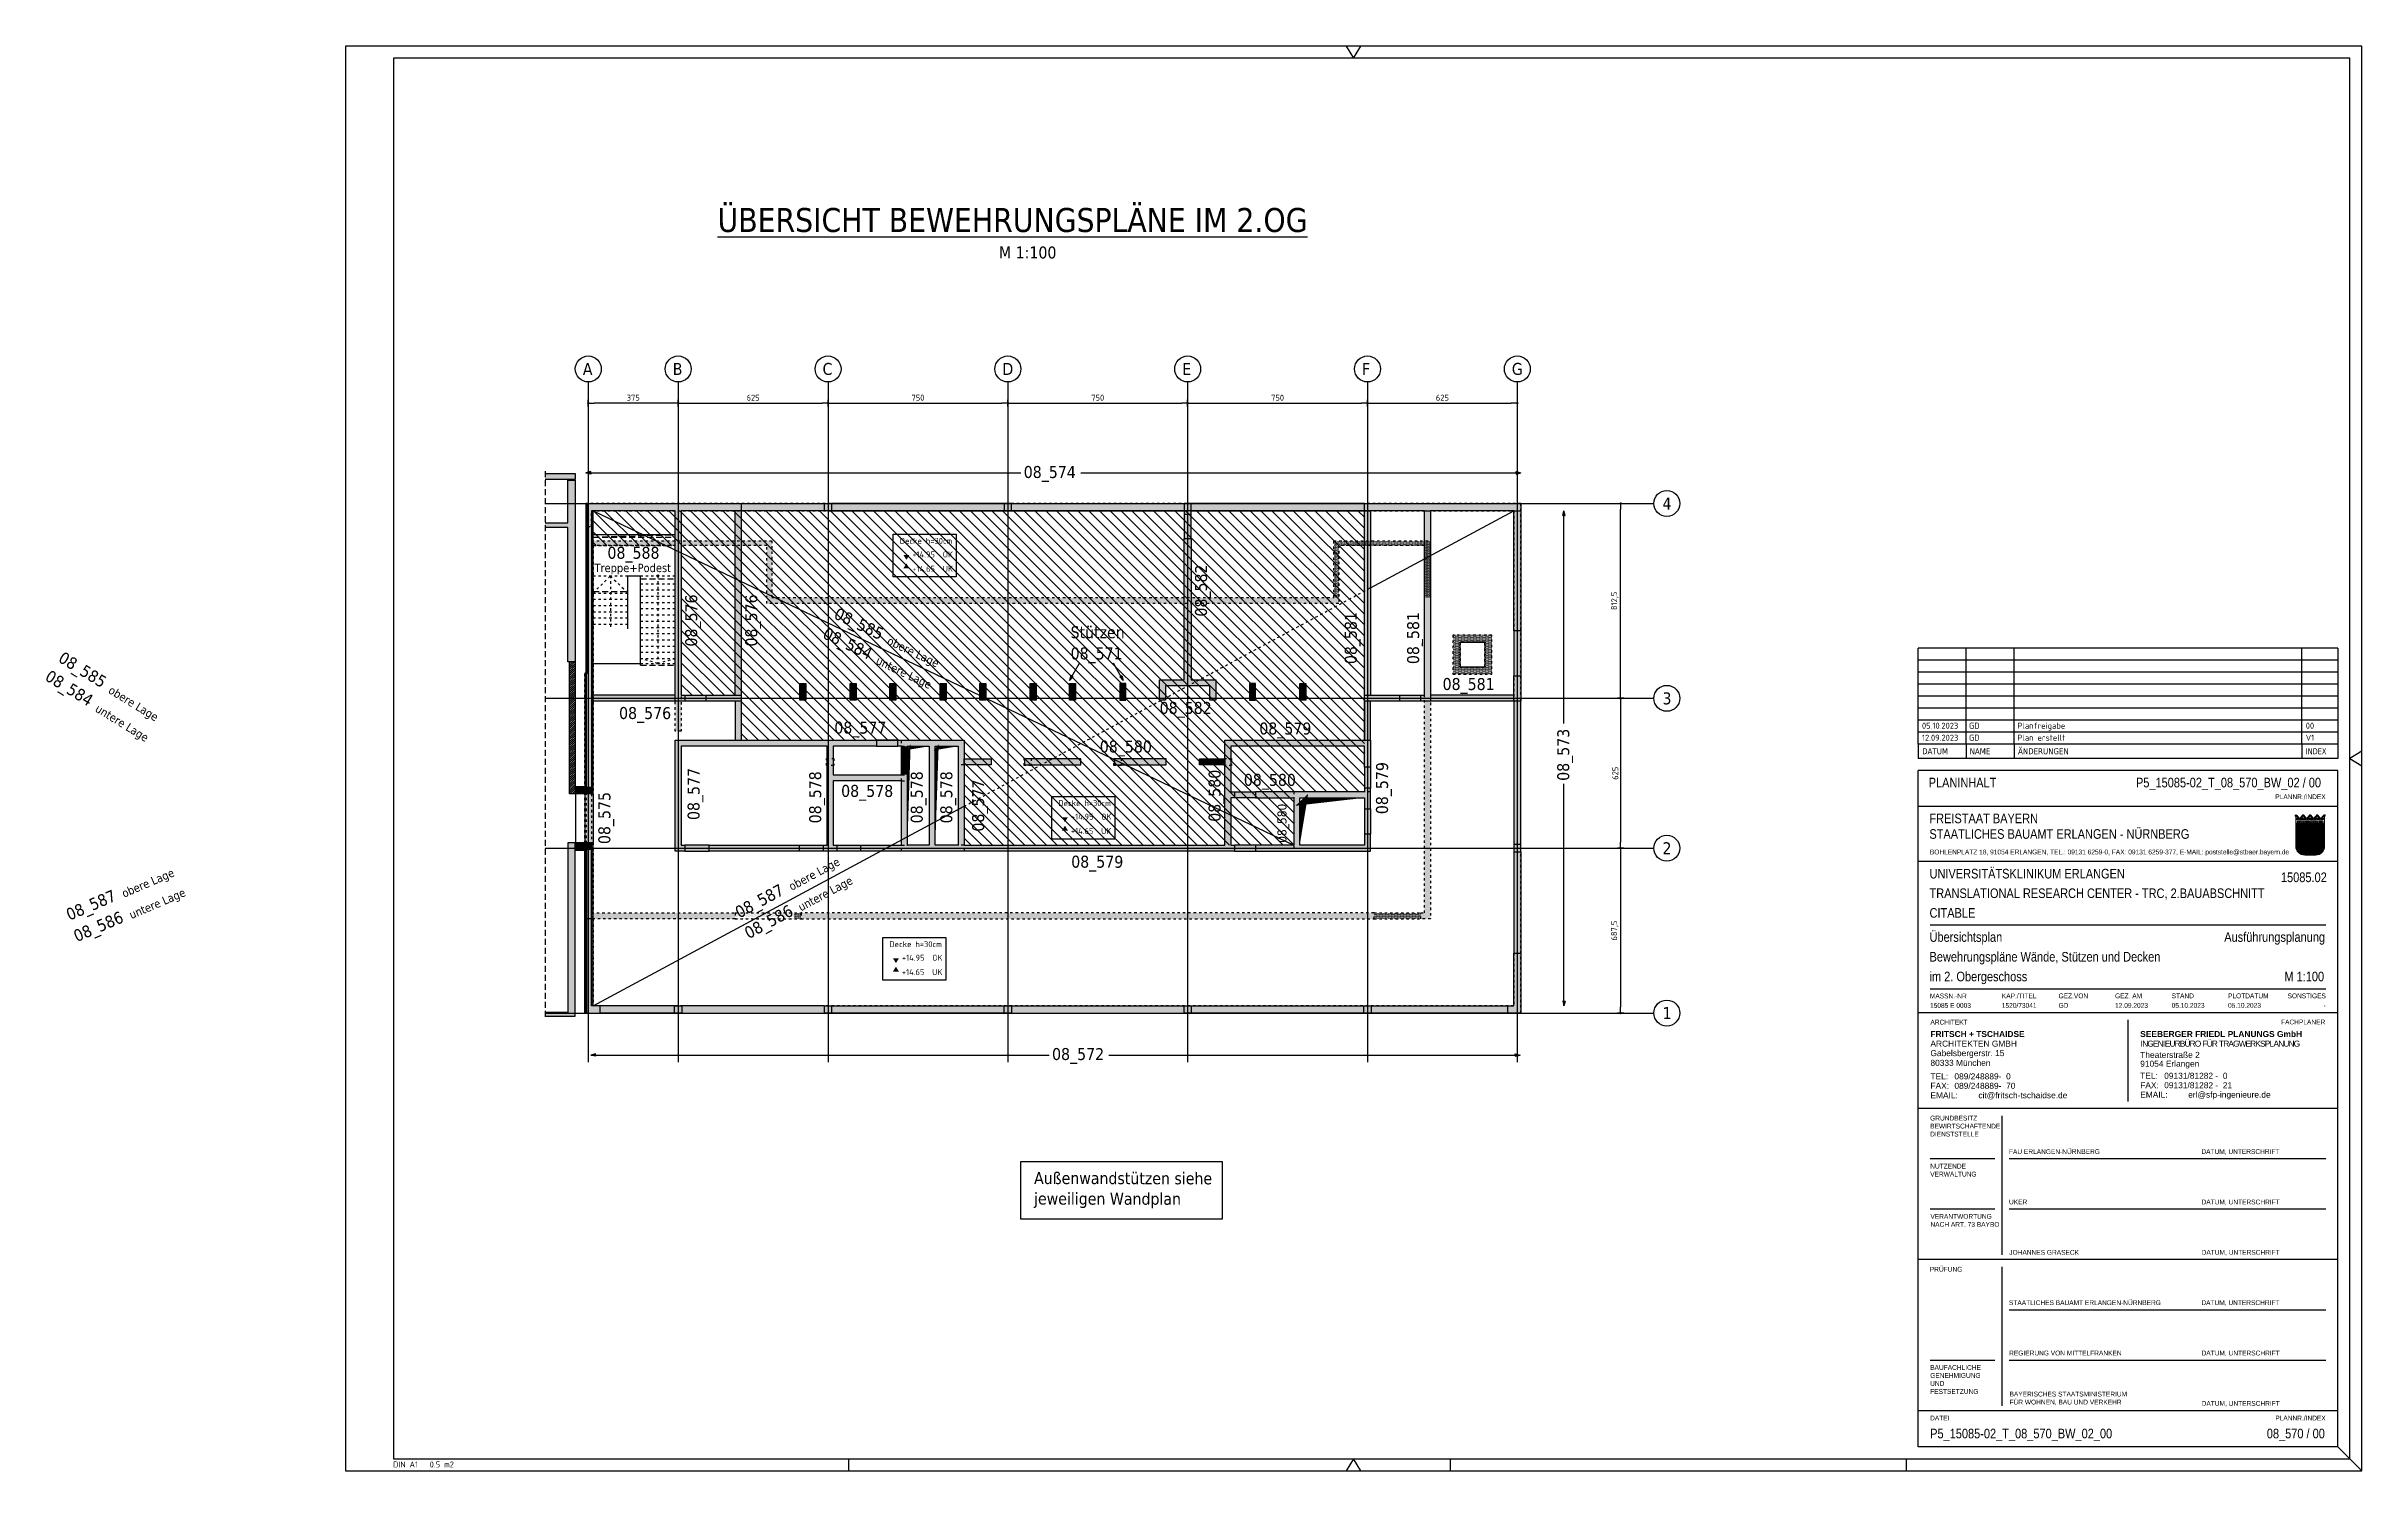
# Model space of a CAD drawing. Extents: x -12.5 to 84.1, y 0 to 59.4.
import ezdxf
from ezdxf.enums import TextEntityAlignment as Align

# ---------------------------------------------------------------- set-up
doc = ezdxf.new("R2010")
doc.units = 0
for name, pattern in [('AUSGEZOGEN', [1000.01, 1000, 0.01]), ('DOT', [0.175, 0.05, -0.125]), ('HIDDEN', [0.375, 0.25, -0.125]), ('HIDDEN2', [0.187, 0.125, -0.062]), ('PUNKT', [0.175, 0.05, -0.125]), ('VERDECKT', [0.375, 0.25, -0.125])]:
    doc.linetypes.add(name, pattern=pattern)
for name, color, linetype in [('40 A Plankopf Text F+T', 7, 'Continuous'), ('ACHSEN', 7, 'Continuous'), ('Bestand', 7, 'Continuous'), ('BET-ANS', 7, 'Continuous'), ('BETON', 7, 'Continuous'), ('Brüstung DG', 7, 'Continuous'), ('DD', 7, 'Continuous'), ('DG', 7, 'Continuous'), ('DRUEBER', 7, 'Continuous'), ('grau_dunkel', 7, 'Continuous'), ('grau_hell', 7, 'Continuous'), ('grau_mittel', 7, 'Continuous'), ('HILFE', 7, 'Continuous'), ('koten', 7, 'Continuous'), ('MASSE', 7, 'Continuous'), ('OBJEKT', 7, 'Continuous'), ('RAHMEN', 7, 'Continuous'), ('RND', 7, 'Continuous'), ('SCHRAFF', 7, 'Continuous'), ('SFP_Achsen', 7, 'Continuous'), ('STEMPEL', 7, 'Continuous'), ('TEXT', 7, 'Continuous'), ('VERDECKT', 7, 'Continuous')]:
    doc.layers.add(name, color=color, linetype=linetype)
doc.layers.add('NOPLOT', color=7, linetype='Continuous', plot=False)
doc.layers.add('zila_01_rb_02_stb-fertig_05_schraff', color=144, linetype='Continuous', lineweight=9)
doc.styles.add('ERSTELLTER_STIL_3', font='arial.ttf')
doc.styles.add('ERSTELLTER_STIL_4', font='arialbd.ttf')
doc.styles.add('helv', font='tahoma.ttf')
doc.styles.add('plankopf_ArialN', font='ARIALN.TTF')
doc.styles.add('txt', font='isocp.shx')
doc.dimstyles.new('DOT_I', dxfattribs={"dimtxt": 0.25, "dimasz": 0.25, "dimexe": 0.1, "dimexo": 0.3, "dimgap": 0.1, "dimtad": 1, "dimdec": 3, "dimzin": 3, "dimtxsty": 'txt', "dimblk": 'DOT', "dimblk1": 'DOT', "dimblk2": 'DOT', "dimsah": 1, "dimcen": 0.1, "dimse1": 1, "dimse2": 1, "dimazin": 0, "dimtfac": 1, "dimtdec": 4, "dimtix": 1, "dimtmove": 2, "dimatfit": 3, "dimfxl": 0, "dimtvp": 1, "dimtolj": 1, "dimtzin": 0, "dimarcsym": 0})
pattern_1 = [(0, (-322.07857, -163.97815), (8e-17, 0.254), [])]
pattern_2 = [(0, (-68.555036, 80.24114), (1e-17, 0.0625), []), (90, (-68.555036, 80.24114), (-0.0625, 2e-17), [])]
pattern_3 = [(0, (-68.555036, 80.24114), (0.025, 0.05), [0, -0.05])]

# ---------------------------------------------------------------- blocks, each defined once
blk = doc.blocks.new('Bundeslandwappen')
at = {"lineweight": 9, "true_color": 0xffffff}
for points in [[(-5.75, 16.5), (-5.98, 16.5), (-5.98, 16.29), (-5.75, 16.29)], [(-5.09, 15.68), (-5.31, 15.68), (-5.31, 15.47), (-5.09, 15.47)], [(-3.49, 15.68), (-3.71, 15.68), (-3.71, 15.47), (-3.49, 15.47)], [(-2.82, 16.5), (-3.05, 16.5), (-3.05, 16.29), (-2.82, 16.29)], [(-2.15, 15.68), (-2.38, 15.68), (-2.38, 15.47), (-2.15, 15.47)], [(-0.56, 15.68), (-0.78, 15.68), (-0.78, 15.47), (-0.56, 15.47)], [(0.11, 16.5), (-0.11, 16.5), (-0.11, 16.29), (0.11, 16.29)], [(0.78, 15.68), (0.56, 15.68), (0.56, 15.47), (0.78, 15.47)], [(2.38, 15.68), (2.15, 15.68), (2.15, 15.47), (2.38, 15.47)], [(3.05, 16.5), (2.82, 16.5), (2.82, 16.29), (3.05, 16.29)], [(3.71, 15.68), (3.49, 15.68), (3.49, 15.47), (3.71, 15.47)], [(5.31, 15.68), (5.09, 15.68), (5.09, 15.47), (5.31, 15.47)], [(5.98, 16.5), (5.75, 16.5), (5.75, 16.29), (5.98, 16.29)]]:
    blk.add_hatch(color=7, dxfattribs=at).paths.add_polyline_path(points)
at = {"true_color": 0xffffff}
for points in [[(-5.34, 12.59), (-5.7, 12.59), (-5.7, 12.19), (-5.07, 11.96)], [(-1.42, 10.67), (-5.07, 11.96), (-3.57, 8.42), (0.08, 7.13)], [(0.86, 12.59), (-2.24, 12.59), (-1.42, 10.67), (2.23, 9.38)], [(3.96, 12.59), (1.66, 12.59), (4.37, 11.63)], [(5.7, 11.16), (4.37, 11.63), (5.7, 8.5)], [(-3.57, 8.42), (-5.7, 9.18), (-5.7, 6.17), (-2.07, 4.88)], [(-5.7, 6.14), (-5.7, 3.7, 0.041392), (-5.65, 3.14), (-4.21, 2.63)], [(-0.56, 1.34), (-4.21, 2.63), (-3.29, 0.45, 0.073774), (-2.3, 0.3), (-0.12, 0.3)], [(1.58, 3.59), (-2.07, 4.88), (-0.56, 1.34), (2.36, 0.3, 0.043654), (2.95, 0.36)], [(3.73, 5.84), (0.08, 7.13), (1.58, 3.59), (5.23, 2.29)], [(5.7, 8.15), (2.23, 9.38), (3.73, 5.84), (5.7, 5.14)]]:
    blk.add_hatch(color=7, dxfattribs=at).paths.add_polyline_path(points)
at = {"lineweight": 9}
h = blk.add_hatch(dxfattribs=at)
h.set_pattern_fill('ANSI31', color=256, scale=0.08, angle=315, style=0)
h.set_pattern_definition(pattern_1)
h.paths.add_polyline_path([(-5.07, 11.96), (-5.7, 12.19), (-5.7, 9.18), (-3.57, 8.42)])
h = blk.add_hatch(dxfattribs=at)
h.set_pattern_fill('ANSI31', color=256, scale=0.08, angle=315, style=0)
h.set_pattern_definition(pattern_1)
h.paths.add_polyline_path([(-2.24, 12.59), (-5.34, 12.59), (-5.07, 11.96), (-1.42, 10.67)])
h = blk.add_hatch(dxfattribs=at)
h.set_pattern_fill('ANSI31', color=256, scale=0.08, angle=315, style=0)
h.set_pattern_definition(pattern_1)
h.paths.add_polyline_path([(2.23, 9.38), (-1.42, 10.67), (0.08, 7.13), (3.73, 5.84)])
h = blk.add_hatch(dxfattribs=at)
h.set_pattern_fill('ANSI31', color=256, scale=0.08, angle=315, style=0)
h.set_pattern_definition(pattern_1)
h.paths.add_polyline_path([(4.37, 11.63), (1.66, 12.59), (0.86, 12.59), (2.23, 9.38), (5.7, 8.15), (5.7, 8.5)])
h = blk.add_hatch(dxfattribs=at)
h.set_pattern_fill('ANSI31', color=256, scale=0.08, angle=315, style=0)
h.set_pattern_definition(pattern_1)
h.paths.add_polyline_path([(5.7, 12.59), (3.96, 12.59), (4.37, 11.63), (5.7, 11.16)])
h = blk.add_hatch(dxfattribs=at)
h.set_pattern_fill('ANSI31', color=256, scale=0.08, angle=315, style=0)
h.set_pattern_definition(pattern_1)
h.paths.add_polyline_path([(-2.07, 4.88), (-5.7, 6.17), (-5.7, 6.14), (-4.21, 2.63), (-0.56, 1.34)])
h = blk.add_hatch(dxfattribs=at)
h.set_pattern_fill('ANSI31', color=256, scale=0.08, angle=315, style=0)
h.set_pattern_definition(pattern_1)
h.paths.add_polyline_path([(-4.21, 2.63), (-5.65, 3.14, 0.285055), (-3.29, 0.45)])
h = blk.add_hatch(dxfattribs=at)
h.set_pattern_fill('ANSI31', color=256, scale=0.08, angle=315, style=0)
h.set_pattern_definition(pattern_1)
h.paths.add_polyline_path([(0.08, 7.13), (-3.57, 8.42), (-2.07, 4.88), (1.58, 3.59)])
h = blk.add_hatch(dxfattribs=at)
h.set_pattern_fill('ANSI31', color=256, scale=0.08, angle=315, style=0)
h.set_pattern_definition(pattern_1)
h.paths.add_polyline_path([(-0.56, 1.34), (-0.12, 0.3), (2.3, 0.3, 0.004354), (2.36, 0.3)])
h = blk.add_hatch(dxfattribs=at)
h.set_pattern_fill('ANSI31', color=256, scale=0.08, angle=315, style=0)
h.set_pattern_definition(pattern_1)
h.paths.add_polyline_path([(5.31, 2.11), (5.23, 2.29), (1.58, 3.59), (2.95, 0.36, 0.22704)])
h = blk.add_hatch(dxfattribs=at)
h.set_pattern_fill('ANSI31', color=256, scale=0.08, angle=315, style=0)
h.set_pattern_definition(pattern_1)
h.paths.add_polyline_path([(5.7, 5.14), (3.73, 5.84), (5.23, 2.29), (5.37, 2.24, 0.111178), (5.7, 3.7)])
for p, q in [((-6, 16.1), (-6, 3.7)), ((-6, 13.29), (6, 13.29)), ((-6, 12.94), (6, 12.94)), ((-5.7, 12.59), (-5.7, 3.7)), ((-5.7, 12.59), (5.7, 12.59)), ((-5.7, 12.19), (5.7, 8.15)), ((-5.64, 14.97), (-5.64, 15.18)), ((-5.61, 16.59), (-5.62, 16.68)), ((-5.34, 12.59), (-0.12, 0.3)), ((-5.33, 15.19), (-5.33, 15.05)), ((-4.68, 14.54), (-5.26, 14.54)), ((-4.12, 14.54), (-3.54, 14.54)), ((-3.47, 15.19), (-3.47, 15.05)), ((-3.36, 13.9), (-2.93, 14.17)), ((-2.93, 13.63), (-3.36, 13.9)), ((-3.19, 16.59), (-3.18, 16.67)), ((-3.16, 14.97), (-3.16, 15.18)), ((-2.93, 15.58), (-2.93, 14.47)), ((-2.93, 14.17), (-2.5, 13.9)), ((-2.5, 13.9), (-2.93, 13.63)), ((-2.71, 14.97), (-2.71, 15.18)), ((-2.68, 16.59), (-2.69, 16.67)), ((-2.4, 15.19), (-2.4, 15.05)), ((-1.74, 14.54), (-2.32, 14.54)), ((-2.24, 12.59), (2.95, 0.36)), ((-1.19, 14.54), (-0.61, 14.54)), ((-0.54, 15.19), (-0.54, 15.05)), ((0, 14.17), (-0.43, 13.9)), ((-0.43, 13.9), (0, 13.63)), ((-0.25, 16.59), (-0.24, 16.67)), ((-0.22, 14.97), (-0.22, 15.18)), ((0, 15.58), (0, 14.47)), ((0.43, 13.9), (0, 14.17)), ((0, 13.63), (0.43, 13.9)), ((0.22, 14.97), (0.22, 15.18)), ((0.25, 16.59), (0.24, 16.67)), ((0.54, 15.19), (0.54, 15.05)), ((1.19, 14.54), (0.61, 14.54)), ((0.86, 12.59), (5.31, 2.11)), ((1.66, 12.59), (5.7, 11.16)), ((1.74, 14.54), (2.32, 14.54)), ((2.4, 15.19), (2.4, 15.05)), ((2.93, 14.17), (2.5, 13.9)), ((2.5, 13.9), (2.93, 13.63)), ((2.68, 16.59), (2.69, 16.67)), ((2.71, 14.97), (2.71, 15.18)), ((2.93, 15.58), (2.93, 14.47)), ((3.36, 13.9), (2.93, 14.17)), ((2.93, 13.63), (3.36, 13.9)), ((3.16, 14.97), (3.16, 15.18)), ((3.19, 16.59), (3.18, 16.67)), ((3.47, 15.19), (3.47, 15.05)), ((4.12, 14.54), (3.54, 14.54)), ((3.96, 12.59), (5.7, 8.5)), ((4.68, 14.54), (5.26, 14.54)), ((5.33, 15.19), (5.33, 15.05)), ((5.61, 16.59), (5.62, 16.68)), ((5.64, 14.97), (5.64, 15.18)), ((5.7, 3.7), (5.7, 12.59)), ((6, 3.7), (6, 16.1)), ((-5.7, 9.18), (5.7, 5.14)), ((-5.7, 6.17), (5.37, 2.24)), ((-5.7, 6.14), (-3.29, 0.45)), ((-5.66, 3.14), (2.36, 0.3)), ((-2.3, 0.3), (2.3, 0.3)), ((-2.3, 0), (2.3, 0))]:
    blk.add_line(p, q, dxfattribs=at)
for points in [[(-5.75, 16.29), (-5.98, 16.29), (-5.98, 16.5), (-5.75, 16.5)], [(-5.09, 15.47), (-5.31, 15.47), (-5.31, 15.68), (-5.09, 15.68)], [(-4.07, 13.71), (-4.83, 13.71), (-4.83, 14.1), (-4.07, 14.1)], [(-3.71, 15.47), (-3.49, 15.47), (-3.49, 15.68), (-3.71, 15.68)], [(-2.82, 16.29), (-3.05, 16.29), (-3.05, 16.5), (-2.82, 16.5)], [(-2.15, 15.47), (-2.38, 15.47), (-2.38, 15.68), (-2.15, 15.68)], [(-1.8, 13.71), (-1.04, 13.71), (-1.04, 14.1), (-1.8, 14.1)], [(-0.78, 15.47), (-0.56, 15.47), (-0.56, 15.68), (-0.78, 15.68)], [(0.11, 16.29), (-0.11, 16.29), (-0.11, 16.5), (0.11, 16.5)], [(0.78, 15.47), (0.56, 15.47), (0.56, 15.68), (0.78, 15.68)], [(1.8, 13.71), (1.04, 13.71), (1.04, 14.1), (1.8, 14.1)], [(2.15, 15.47), (2.38, 15.47), (2.38, 15.68), (2.15, 15.68)], [(3.05, 16.29), (2.82, 16.29), (2.82, 16.5), (3.05, 16.5)], [(3.71, 15.47), (3.49, 15.47), (3.49, 15.68), (3.71, 15.68)], [(4.07, 13.71), (4.83, 13.71), (4.83, 14.1), (4.07, 14.1)], [(5.09, 15.47), (5.31, 15.47), (5.31, 15.68), (5.09, 15.68)], [(5.75, 16.29), (5.98, 16.29), (5.98, 16.5), (5.75, 16.5)]]:
    blk.add_lwpolyline(points, close=True, dxfattribs=at)
for centre in [(-5.28, 13.9), (-3.71, 13.9), (-2.2, 13.9), (-0.68, 13.9), (0.68, 13.9), (2.2, 13.9), (3.71, 13.9), (5.28, 13.9)]:
    blk.add_circle(centre, 0.123, dxfattribs=at)
for centre, radius, start, end in [((-5.89, 16.45), 0.362, 44.66814, 253.11831), ((-5.67, 16.67), 0.05, 6.6615, 44.66814), ((-5.49, 15.18), 0.157, 3.2756, 179.55206), ((-5.19, 14.99), 0.453, 182.83284, 261.30427), ((-5.56, 16.59), 0.05, 186.6615, 265.62087), ((-5.42, 15.99), 0.179, 74.78828, 15.13561), ((-5.59, 16.26), 0.281, 346.02321, 85.62087), ((-5.36, 16.21), 0.05, 254.78828, 346.02321), ((-5.26, 15.23), 0.191, 249.63581, 3.08566), ((-5.2, 16.05), 0.05, 93.06329, 195.13561), ((-5.19, 15.87), 0.224, 350.95424, 93.06329), ((-5.02, 15.24), 0.05, 82.94673, 183.08566), ((-4.99, 15.54), 0.249, 262.94673, 77.88554), ((-4.92, 15.83), 0.05, 170.95424, 257.88554), ((-4.62, 14.89), 0.224, 71.40005, 0), ((-4.71, 14.85), 0.312, 275.96495, 353.97732), ((-4.4, 15.24), 0.208, 317.07745, 222.92255), ((-4.18, 14.89), 0.224, 180, 108.59995), ((-4.09, 14.85), 0.312, 186.02268, 264.03505), ((-3.81, 15.54), 0.249, 102.11446, 277.05327), ((-3.88, 15.83), 0.05, 282.11446, 9.04576), ((-3.61, 15.87), 0.224, 86.93671, 189.04576), ((-3.78, 15.24), 0.05, 356.91434, 97.05327), ((-3.54, 15.23), 0.191, 176.91434, 290.36419), ((-3.6, 16.05), 0.05, 344.86439, 86.93671), ((-3.38, 15.99), 0.179, 164.86439, 105.21172), ((-3.61, 14.99), 0.453, 278.69573, 357.16716), ((-3.21, 16.26), 0.281, 94.37913, 193.97679), ((-3.44, 16.21), 0.05, 193.97679, 285.21172), ((-3.31, 15.18), 0.157, 0.44794, 176.7244), ((-3.24, 16.59), 0.05, 274.37913, 353.3385), ((-3.13, 16.67), 0.05, 155.22882, 173.3385), ((-2.93, 16.58), 0.264, 24.0166, 155.34093), ((-2.55, 15.18), 0.157, 3.2756, 179.55206), ((-2.26, 14.99), 0.453, 182.83284, 261.30427), ((-2.74, 16.66), 0.05, 6.6615, 24.0166), ((-2.63, 16.59), 0.05, 186.6615, 265.62087), ((-2.49, 15.99), 0.179, 74.78828, 15.13561), ((-2.65, 16.26), 0.281, 346.02321, 85.62087), ((-2.43, 16.21), 0.05, 254.78828, 346.02321), ((-2.33, 15.23), 0.191, 249.63581, 3.08566), ((-2.27, 16.05), 0.05, 93.06329, 195.13561), ((-2.26, 15.87), 0.224, 350.95424, 93.06329), ((-2.09, 15.24), 0.05, 82.94673, 183.08566), ((-2.05, 15.54), 0.249, 262.94673, 77.88554), ((-1.99, 15.83), 0.05, 170.95424, 257.88554), ((-1.69, 14.89), 0.224, 71.40005, 0), ((-1.78, 14.85), 0.312, 275.96495, 353.97732), ((-1.47, 15.24), 0.208, 317.07745, 222.92255), ((-1.24, 14.89), 0.224, 180, 108.59995), ((-1.16, 14.85), 0.312, 186.02268, 264.03505), ((-0.88, 15.54), 0.249, 102.11446, 277.05327), ((-0.94, 15.83), 0.05, 282.11446, 9.04576), ((-0.67, 15.87), 0.224, 86.93671, 189.04576), ((-0.84, 15.24), 0.05, 356.91434, 97.05327), ((-0.6, 15.23), 0.191, 176.91434, 290.36419), ((-0.66, 16.05), 0.05, 344.86439, 86.93671), ((-0.44, 15.99), 0.179, 164.86439, 105.21172), ((-0.68, 14.99), 0.453, 278.69573, 357.16716), ((-0.28, 16.26), 0.281, 94.37913, 193.97679), ((-0.5, 16.21), 0.05, 193.97679, 285.21172), ((-0.38, 15.18), 0.157, 0.44794, 176.7244), ((-0.3, 16.59), 0.05, 274.37913, 353.3385), ((0, 16.58), 0.264, 24.0166, 155.34093), ((-0.19, 16.67), 0.05, 155.22882, 173.3385), ((0.38, 15.18), 0.157, 3.2756, 179.55206), ((0.68, 14.99), 0.453, 182.83284, 261.30427), ((0.19, 16.66), 0.05, 6.6615, 24.0166), ((0.3, 16.59), 0.05, 186.6615, 265.62087), ((0.44, 15.99), 0.179, 74.78828, 15.13561), ((0.28, 16.26), 0.281, 346.02321, 85.62087), ((0.5, 16.21), 0.05, 254.78828, 346.02321), ((0.6, 15.23), 0.191, 249.63581, 3.08566), ((0.66, 16.05), 0.05, 93.06329, 195.13561), ((0.67, 15.87), 0.224, 350.95424, 93.06329), ((0.84, 15.24), 0.05, 82.94673, 183.08566), ((0.88, 15.54), 0.249, 262.94673, 77.88554), ((0.94, 15.83), 0.05, 170.95424, 257.88554), ((1.24, 14.89), 0.224, 71.40005, 0), ((1.16, 14.85), 0.312, 275.96495, 353.97732), ((1.47, 15.24), 0.208, 317.07745, 222.92255), ((1.69, 14.89), 0.224, 180, 108.59995), ((1.78, 14.85), 0.312, 186.02268, 264.03505), ((2.05, 15.54), 0.249, 102.11446, 277.05327), ((1.99, 15.83), 0.05, 282.11446, 9.04576), ((2.26, 15.87), 0.224, 86.93671, 189.04576), ((2.09, 15.24), 0.05, 356.91434, 97.05327), ((2.33, 15.23), 0.191, 176.91434, 290.36419), ((2.27, 16.05), 0.05, 344.86439, 86.93671), ((2.49, 15.99), 0.179, 164.86439, 105.21172), ((2.26, 14.99), 0.453, 278.69573, 357.16716), ((2.65, 16.26), 0.281, 94.37913, 193.97679), ((2.43, 16.21), 0.05, 193.97679, 285.21172), ((2.55, 15.18), 0.157, 0.44794, 176.7244), ((2.63, 16.59), 0.05, 274.37913, 353.3385), ((2.93, 16.58), 0.264, 24.0166, 155.34093), ((2.74, 16.67), 0.05, 155.22882, 173.3385), ((3.31, 15.18), 0.157, 3.2756, 179.55206), ((3.61, 14.99), 0.453, 182.83284, 261.30427), ((3.13, 16.66), 0.05, 6.6615, 24.0166), ((3.24, 16.59), 0.05, 186.6615, 265.62087), ((3.38, 15.99), 0.179, 74.78828, 15.13561), ((3.21, 16.26), 0.281, 346.02321, 85.62087), ((3.44, 16.21), 0.05, 254.78828, 346.02321), ((3.54, 15.23), 0.191, 249.63581, 3.08566), ((3.6, 16.05), 0.05, 93.06329, 195.13561), ((3.61, 15.87), 0.224, 350.95424, 93.06329), ((3.78, 15.24), 0.05, 82.94673, 183.08566), ((3.81, 15.54), 0.249, 262.94673, 77.88554), ((3.88, 15.83), 0.05, 170.95424, 257.88554), ((4.18, 14.89), 0.224, 71.40005, 0), ((4.09, 14.85), 0.312, 275.96495, 353.97732), ((4.4, 15.24), 0.208, 317.07745, 222.92255), ((4.62, 14.89), 0.224, 180, 108.59995), ((4.71, 14.85), 0.312, 186.02268, 264.03505), ((4.99, 15.54), 0.249, 102.11446, 277.05327), ((4.92, 15.83), 0.05, 282.11446, 9.04576), ((5.19, 15.87), 0.224, 86.93671, 189.04576), ((5.02, 15.24), 0.05, 356.91434, 97.05327), ((5.26, 15.23), 0.191, 176.91434, 290.36419), ((5.2, 16.05), 0.05, 344.86439, 86.93671), ((5.42, 15.99), 0.179, 164.86439, 105.21172), ((5.19, 14.99), 0.453, 278.69573, 357.16716), ((5.59, 16.26), 0.281, 94.37913, 193.97679), ((5.36, 16.21), 0.05, 193.97679, 285.21172), ((5.49, 15.18), 0.157, 0.44794, 176.7244), ((5.56, 16.59), 0.05, 274.37913, 353.3385), ((5.67, 16.67), 0.05, 135.33186, 173.3385), ((5.89, 16.45), 0.362, 286.88169, 135.33186), ((-2.3, 3.7), 3.7, 180, 270), ((-2.3, 3.7), 3.4, 180, 270), ((2.3, 3.7), 3.7, 270, 0), ((2.3, 3.7), 3.4, 270, 0)]:
    blk.add_arc(centre, radius, start, end, dxfattribs=at)
blk = doc.blocks.new('Plankopf_PU')
for p, q in [((-18.5, 25.4), (-18.5, 27.7)), ((-1, 27.7), (-18.5, 27.7)), ((-1, 27.7), (-18.5, 27.7)), ((-1, 25.4), (-1, 27.7)), ((-1, 25.4), (-18.5, 25.4)), ((-1, 25.4), (-18.5, 25.4)), ((-18.5, 19.1), (-18.5, 25.4)), ((-1, 19.1), (-1, 25.4)), ((-1.5, 22.75), (-18, 22.75)), ((-18, 20.1), (-1.5, 20.1)), ((-18.5, 15.1), (-18.5, 19.1)), ((-1, 19.1), (-18.5, 19.1)), ((-9.75, 18.8), (-9.75, 15.4)), ((-1, 15.1), (-1, 19.1)), ((-1, 15.1), (-18.5, 15.1)), ((-1, 15.1), (-18.5, 15.1)), ((-18.5, 8.8), (-18.5, 15.1)), ((-15, 9), (-15, 14.8)), ((-1, 8.8), (-1, 15.1)), ((-15.3, 13), (-18, 13)), ((-1.5, 13), (-14.7, 13)), ((-15.3, 10.9), (-18, 10.9)), ((-1.5, 10.9), (-14.7, 10.9)), ((-18.5, 2.5), (-18.5, 8.8)), ((-1, 8.8), (-18.5, 8.8)), ((-1, 2.5), (-1, 8.8)), ((-15, 2.7), (-15, 8.5)), ((-1.5, 6.7), (-14.7, 6.7)), ((-15.3, 4.6), (-18, 4.6)), ((-1.5, 4.6), (-14.7, 4.6)), ((-1, 2.5), (-18.5, 2.5)), ((-18.5, 1), (-18.5, 2.5)), ((-1, 2.5), (-18.5, 2.5)), ((-1, 1), (-1, 2.5)), ((-1, 1), (-18.5, 1))]:
    blk.add_line(p, q)
at = {"xscale": 0.1, "yscale": 0.1, "zscale": 0.1}
blk.add_blockref('Bundeslandwappen', (-2.148, 25.669), dxfattribs=at)
at = {"linetype": 'AUSGEZOGEN', "lineweight": 35, "style": 'plankopf_ArialN'}
for s, height, p in [('FREISTAAT BAYERN', 0.4, (-18.032, 27.401)), ('PRÜFUNG', 0.2, (-18.013, 8.5))]:
    blk.add_text(s, height=height, dxfattribs=at).set_placement(p, align=Align.TOP_LEFT)
blk.add_text('STAATLICHES BAUAMT ERLANGEN - NÜRNBERG', height=0.4, dxfattribs=at).set_placement((-18.032, 26.552), align=Align.MIDDLE_LEFT)
at = {"style": 'plankopf_ArialN'}
for s, p in [('BOHLENPLATZ 18, 91054 ERLANGEN, TEL.: 09131 6259-0, FAX: 09131 6259-377, E-MAIL: poststelle@stbaer.bayern.de', (-18.012, 25.702)), ('MASSN.-NR', (-18.011, 19.698)), ('KAP./TITEL', (-15.01, 19.698)), ('GEZ.VON', (-12.644, 19.7)), ('GEZ. AM', (-10.286, 19.7)), ('STAND', (-7.927, 19.702)), ('PLOTDATUM', (-5.574, 19.7)), ('FAU ERLANGEN-NÜRNBERG', (-14.712, 13.207)), ('DATUM, UNTERSCHRIFT', (-6.687, 13.207)), ('UKER', (-14.712, 11.107)), ('DATUM, UNTERSCHRIFT', (-6.68, 11.106)), ('JOHANNES GRASECK', (-14.7, 9.005)), ('DATUM, UNTERSCHRIFT', (-6.675, 9.005)), ('STAATLICHES BAUAMT ERLANGEN-NÜRNBERG', (-14.712, 6.907)), ('DATUM, UNTERSCHRIFT', (-6.687, 6.907)), ('REGIERUNG VON MITTELFRANKEN', (-14.705, 4.806)), ('DATUM, UNTERSCHRIFT', (-6.68, 4.806)), ('DATUM, UNTERSCHRIFT', (-6.675, 2.705)), ('DATEI', (-18.002, 2.095))]:
    blk.add_text(s, height=0.2, dxfattribs=at).set_placement(p)
for s, p in [('SONSTIGES', (-1.493, 19.7)), ('PLANNR./INDEX', (-1.501, 2.095))]:
    blk.add_text(s, height=0.2, dxfattribs=at).set_placement(p, align=Align.RIGHT)
at = {"linetype": 'AUSGEZOGEN', "lineweight": 35, "style": 'plankopf_ArialN'}
blk.add_text('ARCHITEKT', height=0.2, dxfattribs=at).set_placement((-17.989, 18.607))
blk.add_text('FACHPLANER', height=0.2, dxfattribs=at).set_placement((-1.52, 18.611), align=Align.RIGHT)
at = {"insert": (-5.574, 19.303), "char_height": 0.2, "attachment_point": 7, "style": 'plankopf_ArialN'}
blk.add_mtext('05.10.2023', dxfattribs=at)
at = {"char_height": 0.2, "attachment_point": 1, "style": 'plankopf_ArialN'}
for s, insert, width in [('GRUNDBESITZ\\PBEWIRTSCHAFTENDE DIENSTSTELLE', (-18, 14.804), 2.5), ('NUTZENDE^JVERWALTUNG', (-17.998, 12.8), 2.69843), ('VERANTWORTUNG  NACH ART. 73 BAYBO', (-17.988, 10.705), 2.68768), ('BAUFACHLICHE GENEHMIGUNG UND FESTSETZUNG', (-17.998, 4.404), 2.2311), ('BAYERISCHES STAATSMINISTERIUM ^JFÜR WOHNEN, BAU UND VERKEHR', (-14.689, 3.294), 9.29412)]:
    blk.add_mtext(s, dxfattribs=dict(at, insert=insert, width=width))
at = {"style": 'plankopf_ArialN'}
for tag, p in [('PROJEKTBEZEICHNUNGZ1', (-18.025, 24.578)), ('PROJEKTBEZEICHNUNGZ2', (-18.025, 23.761)), ('PROJEKTBEZEICHNUNGZ3', (-18.025, 22.941))]:
    blk.add_attdef(tag, text='', height=0.4, dxfattribs=at).set_placement(p, align=Align.BOTTOM_LEFT)
for tag, p in [('GEB.-NR', (-1.5, 24.946)), ('0.000X', (-1.507, 1.749))]:
    blk.add_attdef(tag, text='', height=0.4, dxfattribs=at).set_placement(p, align=Align.TOP_RIGHT)
for tag, p, height in [('PLANINHALTZ1', (-18.025, 22.055), 0.4), ('PLANINHALTZ2', (-18.025, 21.232), 0.4), ('PLANINHALTZ3', (-18.025, 20.409), 0.4), ('MASSN.-NR', (-18.005, 19.303), 0.2), ('KAPITEL/TITEL', (-15.01, 19.303), 0.2), ('GEZ_VON', (-12.644, 19.303), 0.2), ('GEZ_AM', (-10.286, 19.303), 0.2), ('STAND', (-7.927, 19.303), 0.2)]:
    blk.add_attdef(tag, p, '', height=height, dxfattribs=at)
for tag, height, p in [('PLANUNGSPHASE', 0.4, (-1.5, 22.055)), ('PROJEKTKATEGORIE', 0.4, (-1.5, 21.232)), ('MAßSTAB', 0.4, (-1.5, 20.409)), ('SONSTIGES', 0.2, (-1.5, 19.303))]:
    blk.add_attdef(tag, text='', height=height, dxfattribs=at).set_placement(p, align=Align.RIGHT)
at = {"layer": '40 A Plankopf Text F+T', "color": 7, "linetype": 'Continuous', "lineweight": 13, "char_height": 0.25, "attachment_point": 7}
for s, insert, style in [('\\A1;ARCHITEKTEN GMBH', (-17.988, 17.68), 'ERSTELLTER_STIL_3'), ('\\A1;Gabelsbergerstr. 15', (-17.988, 17.212), 'ERSTELLTER_STIL_3'), ('\\A1;FRITSCH + TSCHAIDSE ', (-17.988, 18.081), 'ERSTELLTER_STIL_4'), ('\\A1;Theaterstraße 2', (-9.238, 17.212), 'ERSTELLTER_STIL_3'), ('\\A1;SEEBERGER FRIEDL PLANUNGS GmbH', (-9.238, 18.081), 'ERSTELLTER_STIL_4'), ('\\A1;{\\T0.8;INGENIEURBÜRO FÜR TRAGWERKSPLANUNG}', (-9.238, 17.68), 'ERSTELLTER_STIL_3'), ('\\A1;80333 München', (-17.988, 16.879), 'ERSTELLTER_STIL_3'), ('\\A1;91054 Erlangen', (-9.238, 16.771), 'ERSTELLTER_STIL_3')]:
    blk.add_mtext(s, dxfattribs=dict(at, insert=insert, style=style))
at = {"layer": '40 A Plankopf Text F+T', "color": 7, "linetype": 'Continuous', "lineweight": 13, "char_height": 0.25, "attachment_point": 7, "line_spacing_factor": 0.945293, "style": 'ERSTELLTER_STIL_3'}
for s, insert in [('\\A1;TEL: ^I089/248889-  0\\PFAX: ^I089/248889-  70\\PEMAIL: ^Icit@fritsch-tschaidse.de', (-17.988, 15.481)), ('\\A1;TEL: ^I09131/81282 -  0\\PFAX: ^I09131/81282 -  21\\PEMAIL: ^Ierl@sfp-ingenieure.de', (-9.238, 15.481))]:
    blk.add_mtext(s, dxfattribs=dict(at, insert=insert))
blk = doc.blocks.new('Plankopf-ER')
at = {"layer": 'RAHMEN', "color": 7, "linetype": 'Continuous'}
for p, q in [((-0.5, 4.6), (-18, 4.6)), ((-18, 4.1), (-18, 4.6)), ((-0.5, 4.1), (-18, 4.1)), ((-18, 3.6), (-18, 4.1)), ((-16, 4.1), (-16, 4.6)), ((-16, 3.6), (-16, 4.1)), ((-14, 4.1), (-14, 4.6)), ((-14, 3.6), (-14, 4.1)), ((-2, 4.1), (-2, 4.6)), ((-2, 3.6), (-2, 4.1)), ((-0.5, 4.6), (-0.5, 4.1)), ((-0.5, 4.1), (-0.5, 3.6)), ((-0.5, 3.6), (-18, 3.6)), ((-18, 3.1), (-18, 3.6)), ((-0.5, 3.1), (-18, 3.1)), ((-18, 2.6), (-18, 3.1)), ((-16, 3.1), (-16, 3.6)), ((-16, 2.6), (-16, 3.1)), ((-14, 3.1), (-14, 3.6)), ((-14, 2.6), (-14, 3.1)), ((-2, 3.1), (-2, 3.6)), ((-2, 2.6), (-2, 3.1)), ((-0.5, 3.6), (-0.5, 3.1)), ((-0.5, 3.1), (-0.5, 2.6)), ((-0.5, 2.6), (-18, 2.6)), ((-18, 2.1), (-18, 2.6)), ((-0.5, 2.1), (-18, 2.1)), ((-18, 1.6), (-18, 2.1)), ((-16, 2.1), (-16, 2.6)), ((-16, 1.6), (-16, 2.1)), ((-14, 2.1), (-14, 2.6)), ((-14, 1.6), (-14, 2.1)), ((-2, 2.1), (-2, 2.6)), ((-2, 1.6), (-2, 2.1)), ((-0.5, 2.6), (-0.5, 2.1)), ((-0.5, 2.1), (-0.5, 1.6)), ((-0.5, 1.6), (-18, 1.6)), ((-18, 1.1), (-18, 1.6)), ((-0.5, 1.1), (-18, 1.1)), ((-18, 0.6), (-18, 1.1)), ((-16, 1.1), (-16, 1.6)), ((-16, 0.6), (-16, 1.1)), ((-14, 1.1), (-14, 1.6)), ((-14, 0.6), (-14, 1.1)), ((-2, 1.1), (-2, 1.6)), ((-2, 0.6), (-2, 1.1)), ((-0.5, 1.6), (-0.5, 1.1)), ((-0.5, 1.1), (-0.5, 0.6)), ((-0.5, 0.6), (-18, 0.6)), ((-18, 0.6), (-18, 0)), ((-0.5, 0), (-18, 0)), ((-16, 0.6), (-16, 0)), ((-14, 0.6), (-14, 0)), ((-2, 0.6), (-2, 0)), ((-0.5, 0.6), (-0.5, 0))]:
    blk.add_line(p, q, dxfattribs=at)
at = {"layer": 'RAHMEN', "color": 7, "linetype": 'Continuous', "style": 'txt'}
for tag, p in [('INDEX-D8', (-17.841, 4.242)), ('INDEX-D7', (-17.841, 3.742)), ('INDEX-N8', (-15.876, 4.242)), ('INDEX-N7', (-15.876, 3.742)), ('INDEX-X8', (-13.857, 4.242)), ('INDEX-X7', (-13.857, 3.742)), ('INDEX8', (-1.833, 4.242)), ('INDEX7', (-1.833, 3.742)), ('INDEX-D6', (-17.841, 3.242)), ('INDEX-D5', (-17.841, 2.742)), ('INDEX-N6', (-15.876, 3.242)), ('INDEX-N5', (-15.876, 2.742)), ('INDEX-X6', (-13.857, 3.242)), ('INDEX-X5', (-13.857, 2.742)), ('INDEX6', (-1.833, 3.242)), ('INDEX5', (-1.833, 2.742)), ('INDEX-D4', (-17.841, 2.242)), ('INDEX-D3', (-17.841, 1.742)), ('INDEX-N4', (-15.876, 2.242)), ('INDEX-N3', (-15.876, 1.742)), ('INDEX-X4', (-13.857, 2.242)), ('INDEX-X3', (-13.857, 1.742)), ('INDEX4', (-1.833, 2.242)), ('INDEX3', (-1.833, 1.742)), ('INDEX-D2', (-17.841, 1.242)), ('INDEX-D1', (-17.841, 0.742)), ('INDEX-N2', (-15.876, 1.242)), ('INDEX-N1', (-15.876, 0.742)), ('INDEX-X2', (-13.857, 1.242)), ('INDEX-X1', (-13.857, 0.742)), ('INDEX2', (-1.833, 1.242)), ('INDEX1', (-1.833, 0.742))]:
    blk.add_attdef(tag, p, '', height=0.25, dxfattribs=at)
at = {"layer": 'STEMPEL', "color": 7, "linetype": 'Continuous', "style": 'helv'}
for s, p in [('DATUM', (-17.833, 0.176)), ('NAME', (-15.853, 0.176)), ('ÄNDERUNGEN', (-13.833, 0.176))]:
    blk.add_text(s, height=0.25, dxfattribs=at).set_placement(p)
at = {"layer": 'STEMPEL', "color": 7, "linetype": 'Continuous', "style": 'helv', "width": 0.8}
blk.add_text('INDEX', height=0.25, dxfattribs=at).set_placement((-1.833, 0.176))
blk = doc.blocks.new('DINA1')
at = {"layer": 'RAHMEN'}
for p, q in [((0, 59.4), (0, 0)), ((84.1, 59.4), (0, 59.4)), ((84.1, 0), (84.1, 59.4)), ((0, 0), (84.1, 0))]:
    blk.add_line(p, q, dxfattribs=at)
at = {"layer": 'RAHMEN', "color": 7, "linetype": 'Continuous'}
for p, q in [((41.74, 59.4), (42.05, 58.9)), ((42.05, 58.9), (42.36, 59.4)), ((84.1, 30.01), (83.6, 29.7)), ((83.6, 29.7), (84.1, 29.39)), ((42.05, 0.5), (41.74, 0)), ((42.36, 0), (42.05, 0.5))]:
    blk.add_line(p, q, dxfattribs=at)
at = {"layer": 'RAHMEN', "color": 5}
for p, q in [((2, 58.9), (2, 0.5)), ((83.6, 58.9), (2, 58.9)), ((83.6, 0.5), (83.6, 58.9)), ((2, 0.5), (83.6, 0.5))]:
    blk.add_line(p, q, dxfattribs=at)
at = {"layer": 'RAHMEN', "color": 7}
for p, q in [((21, 0), (21, 0.5)), ((46.1, 0), (46.1, 0.5)), ((65.1, 0.5), (65.1, 0))]:
    blk.add_line(p, q, dxfattribs=at)
at = {"layer": 'RAHMEN', "color": 7, "style": 'txt'}
blk.add_text('DIN A1   0.5 m2', height=0.25, dxfattribs=at).set_placement((1.989, 0.133))
blk = doc.blocks.new('2.OG')
at = {"color": 0, "linetype": 'ByBlock', "lineweight": -2}
for points in [[(0.125, 21.25), (6.525, 21.25), (6.525, 13), (5.06, 13), (5.06, 13.25), (6.275, 13.25), (6.275, 20.95), (4.025, 20.95), (4.025, 13.25), (4.175, 13.25), (4.175, 13), (3.775, 13), (3.775, 20.95), (0.285, 20.95), (0.285, 9.145), (-0.38, 9.145), (-0.38, 9.445), (0.075, 9.445), (0.075, 14.175), (0.125, 14.175)], [(10, 21.25), (10.3, 21.25), (10.3, 20.95), (10, 20.95)], [(17.8, 21.25), (17.5, 21.25), (17.5, 20.95), (17.8, 20.95)], [(25.3, 21.25), (25, 21.25), (25, 20.8), (25.3, 20.8)], [(38.75, 15.935), (38.75, 20.95), (35.275, 20.95), (35.275, 13), (34.875, 13), (34.875, 13.25), (35.025, 13.25), (35.025, 20.95), (32.775, 20.95), (32.775, 13.25), (33.99, 13.25), (33.99, 13), (32.525, 13), (32.525, 21.25), (39.05, 21.25), (39.05, 15.935)], [(24.225, 13.055), (23.975, 13.055), (23.975, 13.9), (25, 13.9), (25, 19.79), (25.3, 19.79), (25.3, 13.9), (26.325, 13.9), (26.325, 13.055), (26.075, 13.055), (26.075, 13.65), (24.225, 13.65)], [(9.225, 13.055), (8.975, 13.055), (8.975, 13.75), (9.225, 13.75)], [(11.325, 13.055), (11.075, 13.055), (11.075, 13.75), (11.325, 13.75)], [(12.975, 13.055), (12.725, 13.055), (12.725, 13.75), (12.975, 13.75)], [(15.075, 13.055), (14.825, 13.055), (14.825, 13.75), (15.075, 13.75)], [(16.475, 13.75), (16.725, 13.75), (16.725, 13.055), (16.475, 13.055)], [(18.825, 13.055), (18.575, 13.055), (18.575, 13.75), (18.825, 13.75)], [(20.475, 13.055), (20.225, 13.055), (20.225, 13.75), (20.475, 13.75)], [(22.575, 13.75), (22.325, 13.75), (22.325, 13.055), (22.575, 13.055)], [(27.725, 13.055), (27.975, 13.055), (27.975, 13.75), (27.725, 13.75)], [(29.825, 13.75), (30.075, 13.75), (30.075, 13.055), (29.825, 13.055)], [(38.75, 14.065), (39.05, 14.065), (39.05, 13), (38.75, 13)], [(25.65, 10.595), (26.7, 10.595), (26.7, 11.375), (32.775, 11.375), (32.775, 10.26), (32.525, 10.26), (32.525, 11.125), (26.95, 11.125), (26.95, 9.225), (27.1, 9.225), (27.1, 8.975), (26.95, 8.975), (26.95, 7), (27.1, 7), (27.1, 6.75), (11.52, 6.75), (11.52, 7), (13.21, 7), (13.21, 9.685), (10.36, 9.685), (10.36, 7), (10.51, 7), (10.51, 6.75), (9.96, 6.75), (9.96, 7), (10.11, 7), (10.11, 11.125), (4.025, 11.125), (4.025, 7), (4.175, 7), (4.175, 6.75), (3.775, 6.75), (3.775, 11.375), (12.175, 11.375), (12.175, 11.125), (10.36, 11.125), (10.36, 9.935), (13.21, 9.935), (13.21, 11.125), (13.06, 11.125), (13.06, 11.375), (15.825, 11.375), (15.825, 10.595), (16.95, 10.595), (16.95, 10.345), (15.825, 10.345), (15.825, 7), (26.7, 7), (26.7, 10.345), (25.65, 10.345)], [(13.46, 7), (13.46, 11.125), (14.375, 11.125), (14.375, 7)], [(18.35, 10.345), (20.7, 10.345), (20.7, 10.595), (18.35, 10.595)], [(22.1, 10.345), (24.25, 10.345), (24.25, 10.595), (22.1, 10.595)], [(0.285, 0.3), (0.285, 7.095), (-0.38, 7.095), (-0.38, 6.795), (0.075, 6.795), (0.075, 0), (0.65, 0), (0.65, 0.3)], [(5.185, 7), (8.95, 7), (8.95, 6.75), (5.185, 6.75)], [(39.05, 7.025), (38.75, 7.025), (38.75, 6.725), (39.05, 6.725)], [(38.5, 0), (38.5, 0.3), (38.75, 0.3), (38.75, 2.5), (39.05, 2.5), (39.05, 0)], [(3.75, 0.3), (4.05, 0.3), (4.05, 0), (3.75, 0)], [(10, 0.3), (10.3, 0.3), (10.3, 0), (10, 0)], [(17.5, 0.3), (17.8, 0.3), (17.8, 0), (17.5, 0)], [(25, 0.3), (25.3, 0.3), (25.3, 0), (25, 0)], [(32.5, 0.3), (32.8, 0.3), (32.8, 0), (32.5, 0)]]:
    blk.add_lwpolyline(points, close=True, dxfattribs=at)
for points in [[(0.125, 21.25), (0.05, 21.25), (0.05, 14.175), (0.075, 14.175)], [(0.285, 9.145), (0.35, 9.145), (0.35, 20.95)], [(0.075, 14.175), (0, 14.175), (0, 9.445)], [(14.625, 11.125), (15.575, 11.125), (15.575, 7), (14.625, 7), (14.625, 11.125)], [(27.985, 9.225), (27.985, 8.975), (29.575, 8.975), (29.575, 7), (27.985, 7), (27.985, 6.75), (32.775, 6.75), (32.775, 7.46), (32.525, 7.46), (32.525, 7), (29.825, 7), (29.825, 8.975), (32.525, 8.975), (32.525, 8.51), (32.775, 8.51), (32.775, 9.375), (32.525, 9.375), (32.525, 9.225), (27.985, 9.225)], [(0.075, 0), (0, 0), (0, 6.795)], [(0.35, 0.3), (0.35, 7.095), (0.285, 7.095)]]:
    blk.add_lwpolyline(points, dxfattribs=at)
blk = doc.blocks.new('DG')
at = {"color": 0, "linetype": 'ByBlock', "lineweight": -2}
blk.add_line((0.35, 15.57), (0.35, 0.25), dxfattribs=at)
for points in [[(0.125, 16.36), (0.05, 16.36), (0.05, 10.25), (0.075, 10.25)], [(0.285, 15.57), (0.285, 0.25), (6.27, 0.25), (6.27, 0), (0.075, 0), (0.075, 10.25), (0.125, 10.25), (0.125, 16.36), (0.285, 16.36), (0.285, 15.77), (7.8, 15.77), (7.8, 13.4), (31.25, 13.4), (31.25, 15.77), (35.275, 15.77), (35.275, 0), (34.875, 0), (34.875, 0.25), (35.025, 0.25), (35.025, 15.57), (31.45, 15.57), (31.45, 13.15), (7.6, 13.15), (7.6, 15.57), (4.025, 15.57), (4.025, 7.825), (3.775, 7.825), (3.775, 15.57), (0.285, 15.57)], [(0.35, 15.77), (0.35, 16.36), (0.285, 16.36)], [(0.075, 0), (0, 0), (0, 10.25), (0.075, 10.25)], [(13.21, 7.45), (15.825, 7.45), (15.825, 2.825), (13.21, 2.825), (13.21, 7.45)], [(13.46, 7.2), (14.375, 7.2), (14.375, 3.075), (13.46, 3.075), (13.46, 7.2)], [(14.375, 7.45), (14.625, 7.45)], [(14.625, 7.2), (15.575, 7.2), (15.575, 3.075), (14.625, 3.075), (14.625, 7.2)], [(32.775, 5.3), (29.575, 5.3), (29.575, 2.825), (32.775, 2.825), (32.775, 3.535), (32.525, 3.535), (32.525, 3.075), (29.825, 3.075), (29.825, 5.05), (32.525, 5.05), (32.525, 4.585), (32.775, 4.585), (32.775, 5.3)], [(14.625, 2.825), (14.375, 2.825)], [(9.03, 0.25), (9.03, 0), (32.925, 0), (32.925, 0.25), (9.03, 0.25)]]:
    blk.add_lwpolyline(points, dxfattribs=at)
for points in [[(10.085, 6.695), (10.385, 6.695), (10.385, 6.395), (10.085, 6.395)], [(18.325, 6.695), (18.625, 6.695), (18.625, 6.395), (18.325, 6.395)], [(22.075, 6.695), (22.375, 6.695), (22.375, 6.395), (22.075, 6.395)], [(26.675, 6.695), (26.975, 6.695), (26.975, 6.395), (26.675, 6.395)]]:
    blk.add_lwpolyline(points, close=True, dxfattribs=at)
at = {"layer": 'HILFE', "color": 102, "linetype": 'AUSGEZOGEN'}
blk.add_line((0.075, 0), (0, 0), dxfattribs=at)
blk = doc.blocks.new('Brüstung DG')
at = {"color": 0, "linetype": 'ByBlock', "lineweight": -2}
for p, q in [((0.285, 3.925), (0.35, 3.925)), ((0.35, 3.925), (0.35, 0.3))]:
    blk.add_line(p, q, dxfattribs=at)
for points in [[(0.125, 21.25), (0.05, 21.25), (0.05, 20.285), (0.125, 20.285)], [(0.285, 20.285), (0.35, 20.285), (0.35, 20.95)], [(0.075, 0), (0, 0), (0, 3.925), (0.075, 3.925)]]:
    blk.add_lwpolyline(points, dxfattribs=at)
blk.add_lwpolyline([(0.285, 20.285), (0.285, 20.285), (0.285, 20.285), (0.285, 20.95), (38.75, 20.95), (38.75, 0.3), (0.285, 0.3), (0.285, 3.925), (0.075, 3.925), (0.075, 0), (39.05, 0), (39.05, 21.25), (0.125, 21.25), (0.125, 20.285), (0.125, 20.285), (0.125, 20.285)], close=True, dxfattribs=at)
blk = doc.blocks.new('okrd_o')
at = {"layer": 'koten', "color": 7, "linetype": 'Continuous'}
blk.add_solid([(-0.125, 0.202), (0.125, 0.202), (0, 0)], dxfattribs=at)
at = {"layer": 'koten', "style": 'txt'}
blk.add_attdef('OKRD', (0.25, 0.1), '', height=0.25, dxfattribs=at)
blk = doc.blocks.new('okrd_u')
at = {"layer": 'koten', "color": 7, "linetype": 'Continuous'}
blk.add_solid([(-0.125, -0.202), (0.125, -0.202), (0, 0)], dxfattribs=at)
at = {"layer": 'koten', "style": 'txt'}
blk.add_attdef('OKRD', (0.25, -0.35), '', height=0.25, dxfattribs=at)
blk = doc.blocks.new('DOT')
at = {"layer": 'MASSE', "color": 7, "linetype": 'Continuous'}
for p, q in [((0, 0), (-1, 0)), ((0, 0.54), (0, -0.54))]:
    blk.add_line(p, q, dxfattribs=at)
at = {"layer": 'MASSE', "color": 7, "linetype": 'Continuous', "const_width": 0.2}
blk.add_lwpolyline([(-0.1, 0, 1), (0.1, 0, 1)], format="xyb", close=True, dxfattribs=at)
blk = doc.blocks.new('*D11')
at = {"layer": 'Defpoints', "color": 0, "linetype": 'AUSGEZOGEN', "transparency": 16777216}
for p in [(10.13, 44.521), (10.13, 44.521), (13.88, 44.521)]:
    blk.add_point(p, dxfattribs=at)
at = {"layer": 'MASSE', "color": 0, "linetype": 'AUSGEZOGEN', "lineweight": -2, "transparency": 16777216}
blk.add_line((13.63, 44.521), (10.38, 44.521), dxfattribs=at)
at = {"layer": 'MASSE', "color": 0, "linetype": 'AUSGEZOGEN', "lineweight": -2, "transparency": 16777216, "xscale": 0.25, "yscale": 0.25, "zscale": 0.25, "rotation": 180}
blk.add_blockref('DOT', (10.13, 44.521), dxfattribs=at)
at = {"layer": 'MASSE', "color": 0, "linetype": 'AUSGEZOGEN', "lineweight": -2, "transparency": 16777216, "xscale": 0.25, "yscale": 0.25, "zscale": 0.25}
blk.add_blockref('DOT', (13.88, 44.521), dxfattribs=at)
at = {"layer": 'MASSE', "color": 0, "linetype": 'AUSGEZOGEN', "transparency": 16777216, "insert": (12.005, 44.746), "char_height": 0.25, "attachment_point": 5, "style": 'txt'}
blk.add_mtext('\\A1;375', dxfattribs=at)
blk = doc.blocks.new('*D12')
at = {"layer": 'Defpoints', "color": 0, "linetype": 'AUSGEZOGEN', "transparency": 16777216}
for p in [(13.88, 44.521), (20.13, 44.521), (20.13, 44.521)]:
    blk.add_point(p, dxfattribs=at)
at = {"layer": 'MASSE', "color": 0, "linetype": 'AUSGEZOGEN', "lineweight": -2, "transparency": 16777216}
blk.add_line((14.13, 44.521), (19.88, 44.521), dxfattribs=at)
at = {"layer": 'MASSE', "color": 0, "linetype": 'AUSGEZOGEN', "lineweight": -2, "transparency": 16777216, "xscale": 0.25, "yscale": 0.25, "zscale": 0.25, "rotation": 180}
blk.add_blockref('DOT', (13.88, 44.521), dxfattribs=at)
at = {"layer": 'MASSE', "color": 0, "linetype": 'AUSGEZOGEN', "lineweight": -2, "transparency": 16777216, "xscale": 0.25, "yscale": 0.25, "zscale": 0.25}
blk.add_blockref('DOT', (20.13, 44.521), dxfattribs=at)
at = {"layer": 'MASSE', "color": 0, "linetype": 'AUSGEZOGEN', "transparency": 16777216, "insert": (17.005, 44.746), "char_height": 0.25, "attachment_point": 5, "style": 'txt'}
blk.add_mtext('\\A1;625', dxfattribs=at)
blk = doc.blocks.new('*D13')
at = {"layer": 'Defpoints', "color": 0, "linetype": 'AUSGEZOGEN', "transparency": 16777216}
for p in [(20.13, 44.521), (27.63, 44.521), (27.63, 44.521)]:
    blk.add_point(p, dxfattribs=at)
at = {"layer": 'MASSE', "color": 0, "linetype": 'AUSGEZOGEN', "lineweight": -2, "transparency": 16777216}
blk.add_line((20.38, 44.521), (27.38, 44.521), dxfattribs=at)
at = {"layer": 'MASSE', "color": 0, "linetype": 'AUSGEZOGEN', "lineweight": -2, "transparency": 16777216, "xscale": 0.25, "yscale": 0.25, "zscale": 0.25, "rotation": 180}
blk.add_blockref('DOT', (20.13, 44.521), dxfattribs=at)
at = {"layer": 'MASSE', "color": 0, "linetype": 'AUSGEZOGEN', "lineweight": -2, "transparency": 16777216, "xscale": 0.25, "yscale": 0.25, "zscale": 0.25}
blk.add_blockref('DOT', (27.63, 44.521), dxfattribs=at)
at = {"layer": 'MASSE', "color": 0, "linetype": 'AUSGEZOGEN', "transparency": 16777216, "insert": (23.88, 44.746), "char_height": 0.25, "attachment_point": 5, "style": 'txt'}
blk.add_mtext('\\A1;750', dxfattribs=at)
blk = doc.blocks.new('*D14')
at = {"layer": 'Defpoints', "color": 0, "linetype": 'AUSGEZOGEN', "transparency": 16777216}
for p in [(27.63, 44.521), (35.13, 44.521), (35.13, 44.521)]:
    blk.add_point(p, dxfattribs=at)
at = {"layer": 'MASSE', "color": 0, "linetype": 'AUSGEZOGEN', "lineweight": -2, "transparency": 16777216}
blk.add_line((27.88, 44.521), (34.88, 44.521), dxfattribs=at)
at = {"layer": 'MASSE', "color": 0, "linetype": 'AUSGEZOGEN', "lineweight": -2, "transparency": 16777216, "xscale": 0.25, "yscale": 0.25, "zscale": 0.25, "rotation": 180}
blk.add_blockref('DOT', (27.63, 44.521), dxfattribs=at)
at = {"layer": 'MASSE', "color": 0, "linetype": 'AUSGEZOGEN', "lineweight": -2, "transparency": 16777216, "xscale": 0.25, "yscale": 0.25, "zscale": 0.25}
blk.add_blockref('DOT', (35.13, 44.521), dxfattribs=at)
at = {"layer": 'MASSE', "color": 0, "linetype": 'AUSGEZOGEN', "transparency": 16777216, "insert": (31.38, 44.746), "char_height": 0.25, "attachment_point": 5, "style": 'txt'}
blk.add_mtext('\\A1;750', dxfattribs=at)
blk = doc.blocks.new('*D15')
at = {"layer": 'Defpoints', "color": 0, "linetype": 'AUSGEZOGEN', "transparency": 16777216}
for p in [(35.13, 44.521), (42.63, 44.521), (42.63, 44.521)]:
    blk.add_point(p, dxfattribs=at)
at = {"layer": 'MASSE', "color": 0, "linetype": 'AUSGEZOGEN', "lineweight": -2, "transparency": 16777216}
blk.add_line((35.38, 44.521), (42.38, 44.521), dxfattribs=at)
at = {"layer": 'MASSE', "color": 0, "linetype": 'AUSGEZOGEN', "lineweight": -2, "transparency": 16777216, "xscale": 0.25, "yscale": 0.25, "zscale": 0.25, "rotation": 180}
blk.add_blockref('DOT', (35.13, 44.521), dxfattribs=at)
at = {"layer": 'MASSE', "color": 0, "linetype": 'AUSGEZOGEN', "lineweight": -2, "transparency": 16777216, "xscale": 0.25, "yscale": 0.25, "zscale": 0.25}
blk.add_blockref('DOT', (42.63, 44.521), dxfattribs=at)
at = {"layer": 'MASSE', "color": 0, "linetype": 'AUSGEZOGEN', "transparency": 16777216, "insert": (38.88, 44.746), "char_height": 0.25, "attachment_point": 5, "style": 'txt'}
blk.add_mtext('\\A1;750', dxfattribs=at)
blk = doc.blocks.new('*D16')
at = {"layer": 'Defpoints', "color": 0, "linetype": 'AUSGEZOGEN', "transparency": 16777216}
for p in [(42.63, 44.521), (48.88, 44.521), (48.88, 44.521)]:
    blk.add_point(p, dxfattribs=at)
at = {"layer": 'MASSE', "color": 0, "linetype": 'AUSGEZOGEN', "lineweight": -2, "transparency": 16777216}
blk.add_line((42.88, 44.521), (48.63, 44.521), dxfattribs=at)
at = {"layer": 'MASSE', "color": 0, "linetype": 'AUSGEZOGEN', "lineweight": -2, "transparency": 16777216, "xscale": 0.25, "yscale": 0.25, "zscale": 0.25, "rotation": 180}
blk.add_blockref('DOT', (42.63, 44.521), dxfattribs=at)
at = {"layer": 'MASSE', "color": 0, "linetype": 'AUSGEZOGEN', "lineweight": -2, "transparency": 16777216, "xscale": 0.25, "yscale": 0.25, "zscale": 0.25}
blk.add_blockref('DOT', (48.88, 44.521), dxfattribs=at)
at = {"layer": 'MASSE', "color": 0, "linetype": 'AUSGEZOGEN', "transparency": 16777216, "insert": (45.755, 44.746), "char_height": 0.25, "attachment_point": 5, "style": 'txt'}
blk.add_mtext('\\A1;625', dxfattribs=at)
blk = doc.blocks.new('*D17')
at = {"layer": 'Defpoints', "color": 0, "linetype": 'AUSGEZOGEN', "transparency": 16777216}
for p in [(53.191, 40.335), (53.191, 40.335), (53.191, 32.21)]:
    blk.add_point(p, dxfattribs=at)
at = {"layer": 'MASSE', "color": 0, "linetype": 'AUSGEZOGEN', "lineweight": -2, "transparency": 16777216}
blk.add_line((53.191, 32.46), (53.191, 40.085), dxfattribs=at)
at = {"layer": 'MASSE', "color": 0, "linetype": 'AUSGEZOGEN', "lineweight": -2, "transparency": 16777216, "xscale": 0.25, "yscale": 0.25, "zscale": 0.25}
for p, rotation in [((53.191, 40.335), 90), ((53.191, 32.21), 270)]:
    blk.add_blockref('DOT', p, dxfattribs=dict(at, rotation=rotation))
at = {"layer": 'MASSE', "color": 0, "linetype": 'AUSGEZOGEN', "transparency": 16777216, "insert": (52.947, 36.272), "char_height": 0.25, "attachment_point": 5, "rotation": 90, "style": 'txt'}
blk.add_mtext('\\A1;812,5', dxfattribs=at)
blk = doc.blocks.new('*D18')
at = {"layer": 'Defpoints', "color": 0, "linetype": 'AUSGEZOGEN', "transparency": 16777216}
for p in [(53.191, 32.21), (53.191, 25.96), (53.191, 25.96)]:
    blk.add_point(p, dxfattribs=at)
at = {"layer": 'MASSE', "color": 0, "linetype": 'AUSGEZOGEN', "lineweight": -2, "transparency": 16777216}
blk.add_line((53.191, 31.96), (53.191, 26.21), dxfattribs=at)
at = {"layer": 'MASSE', "color": 0, "linetype": 'AUSGEZOGEN', "lineweight": -2, "transparency": 16777216, "xscale": 0.25, "yscale": 0.25, "zscale": 0.25}
for p, rotation in [((53.191, 32.21), 90), ((53.191, 25.96), 270)]:
    blk.add_blockref('DOT', p, dxfattribs=dict(at, rotation=rotation))
at = {"layer": 'MASSE', "color": 0, "linetype": 'AUSGEZOGEN', "transparency": 16777216, "insert": (52.966, 29.085), "char_height": 0.25, "attachment_point": 5, "rotation": 90, "style": 'txt'}
blk.add_mtext('\\A1;625', dxfattribs=at)
blk = doc.blocks.new('*D19')
at = {"layer": 'Defpoints', "color": 0, "linetype": 'AUSGEZOGEN', "transparency": 16777216}
for p in [(53.191, 25.96), (53.191, 19.085), (53.191, 19.085)]:
    blk.add_point(p, dxfattribs=at)
at = {"layer": 'MASSE', "color": 0, "linetype": 'AUSGEZOGEN', "lineweight": -2, "transparency": 16777216}
blk.add_line((53.191, 25.71), (53.191, 19.335), dxfattribs=at)
at = {"layer": 'MASSE', "color": 0, "linetype": 'AUSGEZOGEN', "lineweight": -2, "transparency": 16777216, "xscale": 0.25, "yscale": 0.25, "zscale": 0.25}
for p, rotation in [((53.191, 25.96), 90), ((53.191, 19.085), 270)]:
    blk.add_blockref('DOT', p, dxfattribs=dict(at, rotation=rotation))
at = {"layer": 'MASSE', "color": 0, "linetype": 'AUSGEZOGEN', "transparency": 16777216, "insert": (52.947, 22.522), "char_height": 0.25, "attachment_point": 5, "rotation": 90, "style": 'txt'}
blk.add_mtext('\\A1;687,5', dxfattribs=at)
blk = doc.blocks.new('Pfeillinie')
at = {"layer": 'TEXT', "linetype": 'Continuous'}
blk.add_hatch(color=7, dxfattribs=at).paths.add_polyline_path([(0, 0), (-0.8, 0.2), (-0.8, 0), (-0.8, -0.2)])
at = {"layer": 'TEXT', "color": 7, "linetype": 'Continuous'}
for p, q in [((-0.8, 0), (-0.8, 0.2)), ((-0.8, 0.2), (0, 0)), ((-0.8, 0), (-0.8, -0.2)), ((-0.8, -0.2), (0, 0))]:
    blk.add_line(p, q, dxfattribs=at)

msp = doc.modelspace()

# ---------------------------------------------------------------- hatches: boundary and pattern name
at = {"layer": 'Brüstung DG', "linetype": 'DOT'}
h = msp.add_hatch(dxfattribs=at)
h.set_pattern_fill('DOTS', color=102, scale=0.8, double=1)
h.set_pattern_definition(pattern_3)
h.paths.add_polyline_path([(10.2649, 40.0346), (48.7299, 40.0346), (48.7299, 19.3846), (10.2649, 19.3846), (10.2649, 23.0096), (10.0549, 23.0096), (10.0549, 19.0846), (49.0299, 19.0846), (49.0299, 40.3346), (10.1049, 40.3346), (10.1049, 39.3696), (10.2649, 39.3696)])
at = {"layer": 'Brüstung DG', "linetype": 'AUSGEZOGEN'}
h = msp.add_hatch(dxfattribs=at)
h.set_pattern_fill('DOTS', color=102, scale=0.8, double=1)
h.set_pattern_definition([(0, (-73.93538, 80.24114), (0.025, 0.05), [0, -0.05])])
h.paths.add_polyline_path([(46.1899, 34.8446), (46.1899, 33.2146), (47.8199, 33.2146), (47.8199, 34.8446)])
h.paths.add_polyline_path([(46.4899, 34.5446), (46.4899, 33.5146), (47.5199, 33.5146), (47.5199, 34.5446)], flags=16)
at = {"layer": 'Brüstung DG', "linetype": 'DOT'}
h = msp.add_hatch(dxfattribs=at)
h.set_pattern_fill('DOTS', color=102, scale=0.8, double=1)
h.set_pattern_definition(pattern_3)
h.paths.add_polyline_path([(19.0099, 23.2596), (16.2499, 23.2596), (16.2499, 23.0096), (19.0099, 23.0096)])
h = msp.add_hatch(dxfattribs=at)
h.set_pattern_fill('DOTS', color=102, scale=0.8, double=1)
h.set_pattern_definition(pattern_3)
h.paths.add_polyline_path([(44.8549, 23.2596), (42.9049, 23.2596), (42.9049, 23.0096), (44.8549, 23.0096)])
at = {"layer": 'DG', "linetype": 'AUSGEZOGEN'}
h = msp.add_hatch(dxfattribs=at)
h.set_pattern_fill('DOTS', scale=0.8, double=1)
h.set_pattern_definition([(0, (-56.34533, 80.24114), (0.025, 0.05), [0, -0.05])])
h.paths.add_polyline_path([(10.2649, 38.7796), (10.2649, 39.3696), (10.1049, 39.3696), (10.1049, 33.2596), (10.2649, 33.2596), (10.2649, 38.5796), (13.7549, 38.5796), (13.7549, 30.8346), (14.0049, 30.8346), (14.0049, 38.5796), (17.5799, 38.5796), (17.5799, 36.1596), (17.7799, 36.1596), (17.7799, 38.7796)])
h = msp.add_hatch(dxfattribs=at)
h.set_pattern_fill('DOTS', scale=0.8, double=1)
h.set_pattern_definition([(0, (-68.555036, 75.79355), (0.025, 0.05), [0, -0.05])])
h.paths.add_polyline_path([(45.0049, 38.5796), (45.0049, 36.4096), (45.2549, 36.4096), (45.2549, 38.7796), (41.2299, 38.7796), (41.2299, 36.4096), (41.4299, 36.4096), (41.4299, 38.5796)])
h = msp.add_hatch(dxfattribs=at)
h.set_pattern_fill('DOTS', scale=0.8, double=1)
h.set_pattern_definition(pattern_3)
h.paths.add_polyline_path([(19.0099, 23.2596), (19.0099, 23.0096), (42.9049, 23.0096), (42.9049, 23.2596)])
h.paths.add_polyline_path([(39.8049, 26.0846), (39.8049, 28.0596), (42.5049, 28.0596), (42.5049, 27.5946), (42.7549, 27.5946), (42.7549, 28.3096), (39.5549, 28.3096), (39.5549, 25.8346), (42.7549, 25.8346), (42.7549, 26.5446), (42.5049, 26.5446), (42.5049, 26.0846)], flags=17)
h.paths.add_polyline_path([(36.6549, 29.7046), (36.6549, 29.4046), (36.9549, 29.4046), (36.9549, 29.7046)], flags=17)
h.paths.add_polyline_path([(32.3549, 29.7046), (32.0549, 29.7046), (32.0549, 29.4046), (32.3549, 29.4046)], flags=17)
h.paths.add_polyline_path([(28.6049, 29.7046), (28.3049, 29.7046), (28.3049, 29.4046), (28.6049, 29.4046)], flags=17)
h.paths.add_polyline_path([(20.3649, 29.4046), (20.3649, 29.7046), (20.0649, 29.7046), (20.0649, 29.4046)], flags=17)
h.paths.add_polyline_path([(45.0049, 36.4096), (45.0049, 23.2596), (44.8549, 23.2596), (44.8549, 23.0096), (45.2549, 23.0096), (45.2549, 36.4096)])
h.paths.add_polyline_path([(10.2649, 33.2596), (10.0549, 33.2596), (10.0549, 23.0096), (16.2499, 23.0096), (16.2499, 23.2596), (10.2649, 23.2596)])
h.paths.add_polyline_path([(17.7799, 36.4096), (17.7799, 36.1596), (41.4299, 36.1596), (41.4299, 36.4096)])
h = msp.add_hatch(dxfattribs=at)
h.set_pattern_fill('DOTS', scale=0.8, double=1)
h.set_pattern_definition(pattern_3)
h.paths.add_polyline_path([(23.1899, 30.4596), (23.1899, 25.8346), (25.8049, 25.8346), (25.8049, 30.4596)])
h.paths.add_polyline_path([(24.3549, 30.2096), (23.4399, 30.2096), (23.4399, 26.0846), (24.3549, 26.0846)], flags=16)
h.paths.add_polyline_path([(25.5549, 30.2096), (24.6049, 30.2096), (24.6049, 26.0846), (25.5549, 26.0846)], flags=16)
at = {"layer": 'grau_hell'}
h = msp.add_hatch(color=9, dxfattribs=at)
h.paths.add_polyline_path([(9.5799, 26.1796), (9.2799, 26.1796), (9.2799, 19.1046), (8.3299, 19.1046), (8.3299, 18.9546), (9.5799, 18.9546)])
h.paths.add_polyline_path([(9.3399, 28.2296), (9.5799, 28.2296), (9.5799, 33.7296), (9.3399, 33.7296)])
h.paths.add_polyline_path([(9.5799, 41.3096), (9.2799, 41.3096), (9.2799, 39.5296), (8.3299, 39.5296), (8.3299, 39.3296), (9.2799, 39.3296), (9.2799, 33.7296), (9.5799, 33.7296)])
h.paths.add_polyline_path([(9.5799, 41.3296), (9.5799, 41.5796), (8.3299, 41.5796), (8.3299, 41.3296)])
at = {"layer": 'grau_hell', "linetype": 'AUSGEZOGEN'}
h = msp.add_hatch(dxfattribs=at)
h.set_pattern_fill('ANSI31', color=9, scale=0.1, angle=90, style=0, double=1)
h.set_pattern_definition([(135, (-0.7945, -3.15204), (-0.2245064, -0.2245064), [])])
h.paths.add_polyline_path([(39.5549, 28.3096), (42.5049, 28.3096), (42.5049, 32.3346), (42.5049, 40.0346), (10.3299, 40.0346), (10.3299, 38.5796), (14.0049, 38.5796), (14.0049, 32.3346), (16.5049, 32.3346), (16.5049, 30.4596), (25.8049, 30.4596), (25.8049, 26.0846), (39.5549, 26.0846)])
at = {"layer": 'grau_hell', "transparency": 33554687}
msp.add_hatch(color=9, dxfattribs=at).paths.add_polyline_path([(23.4399, 30.2096), (23.1899, 30.2096), (23.1899, 29.0196), (23.4399, 29.0196)])
at = {"layer": 'grau_hell'}
h = msp.add_hatch(color=9, dxfattribs=at)
h.paths.add_polyline_path([(25.5549, 26.0846), (25.8049, 26.0846), (25.8049, 29.4296), (25.5549, 29.4296)])
h.paths.add_polyline_path([(23.4399, 28.7696), (23.1899, 28.7696), (23.1899, 26.0846), (23.4399, 26.0846)])
at = {"layer": 'grau_mittel', "linetype": 'AUSGEZOGEN'}
h = msp.add_hatch(color=50, dxfattribs=at)
h.paths.add_polyline_path([(34.9799, 39.8846), (35.2799, 39.8846), (35.2799, 40.0346), (34.9799, 40.0346)])
h.paths.add_polyline_path([(35.2799, 39.8846), (34.9799, 39.8846), (34.9799, 38.8746), (35.2799, 38.8746)])
h.paths.add_polyline_path([(35.2799, 38.8746), (34.9799, 38.8746), (34.9799, 32.9846), (33.9549, 32.9846), (33.9549, 32.1396), (34.2049, 32.1396), (34.2049, 32.7346), (36.0549, 32.7346), (36.0549, 32.1396), (36.3049, 32.1396), (36.3049, 32.9846), (35.2799, 32.9846)])
h = msp.add_hatch(color=120, dxfattribs=at)
h.paths.add_polyline_path([(42.5049, 40.0346), (42.5049, 40.3346), (34.9799, 40.3346), (34.9799, 40.0346)])
h.paths.add_polyline_path([(45.0049, 40.0346), (45.2549, 40.0346), (48.7299, 40.0346), (49.0299, 40.0346), (49.0299, 40.3346), (42.5049, 40.3346), (42.5049, 40.0346), (42.7549, 40.0346)])
h = msp.add_hatch(color=92, dxfattribs=at)
h.paths.add_polyline_path([(26.9299, 29.4296), (26.9299, 29.6796), (25.8049, 29.6796), (25.8049, 29.4296)])
h.paths.add_polyline_path([(28.3299, 29.6796), (28.3299, 29.4296), (30.6799, 29.4296), (30.6799, 29.6796)])
h.paths.add_polyline_path([(32.0799, 29.4296), (34.2299, 29.4296), (34.2299, 29.6796), (32.0799, 29.6796)])
msp.add_hatch(color=92, dxfattribs=at).paths.add_polyline_path([(35.6299, 29.6796), (35.6299, 29.4296), (36.6799, 29.4296), (36.6799, 29.6796)])
at = {"layer": 'SCHRAFF'}
h = msp.add_hatch(dxfattribs=at)
h.set_pattern_fill('ANSI33', color=8, scale=0.5, double=1)
h.set_pattern_definition([(45, (-68.55504, 80.24114), (-0.08838835, 0.08838835), []), (45, (-68.46665, 80.24114), (-0.08838835, 0.08838835), [0.0625, -0.03125])])
h.paths.add_polyline_path([(9.5799, 41.3096), (9.2799, 41.3096), (9.2799, 39.5296), (8.3299, 39.5296), (8.3299, 39.3296), (9.2799, 39.3296), (9.2799, 33.7296), (9.5799, 33.7296)])
h.paths.add_polyline_path([(9.5799, 26.1796), (9.2799, 26.1796), (9.2799, 19.1046), (8.3299, 19.1046), (8.3299, 18.9546), (9.5799, 18.9546)])
h.paths.add_polyline_path([(9.5799, 41.3296), (9.5799, 41.5796), (8.3299, 41.5796), (8.3299, 41.3296)])
h = msp.add_hatch(dxfattribs=at)
h.set_pattern_fill('ANSI31', color=8, scale=0.5, double=1)
h.set_pattern_definition([(45, (-68.555036, 80.24114), (-0.044194174, 0.044194174), [])])
h.paths.add_polyline_path([(9.5799, 33.7296), (9.3399, 33.7296), (9.3399, 28.2296), (9.5799, 28.2296)])
at = {"layer": 'zila_01_rb_02_stb-fertig_05_schraff', "linetype": 'AUSGEZOGEN'}
h = msp.add_hatch(dxfattribs=at)
h.set_pattern_fill('ANSI37', color=102, scale=0.5, angle=-45)
h.set_pattern_definition(pattern_2)
h.paths.add_polyline_path([(10.0299, 33.2596), (10.0549, 33.2596), (10.1049, 33.2596), (10.1049, 40.3346), (10.0299, 40.3346)])
h.paths.add_polyline_path([(10.3299, 40.0346), (10.2649, 40.0346), (10.2649, 28.2296), (10.3299, 28.2296)])
h.paths.add_polyline_path([(9.9799, 28.5296), (10.0549, 28.5296), (10.0549, 33.2596), (10.0299, 33.2596), (9.9799, 33.2596)])
h = msp.add_hatch(dxfattribs=at)
h.set_pattern_fill('ANSI37', color=102, scale=0.5, angle=-45)
h.set_pattern_definition(pattern_2)
h.paths.add_polyline_path([(9.9799, 19.0846), (10.0549, 19.0846), (10.0549, 25.8796), (9.9799, 25.8796)])
h.paths.add_polyline_path([(10.2649, 19.3846), (10.3299, 19.3846), (10.3299, 26.1796), (10.2649, 26.1796)])

# ---------------------------------------------------------------- linework, layer by layer
for p, q in [((83.1, 29.2), (65.6, 29.2)), ((65.6, 27.7), (65.6, 29.2)), ((83.1, 27.7), (83.1, 29.2))]:
    msp.add_line(p, q)
at = {"layer": 'ACHSEN', "color": 140, "linetype": 'AUSGEZOGEN'}
for p, q in [((10.1299, 45.4037), (10.1299, 17.0346)), ((13.8799, 45.4037), (13.8799, 17.0346)), ((20.1299, 45.4037), (20.1299, 17.0346)), ((27.6299, 45.4037), (27.6299, 17.0346)), ((35.1299, 45.4037), (35.1299, 17.0346)), ((42.6299, 45.4037), (42.6299, 17.0346)), ((48.8799, 45.4037), (48.8799, 17.0346)), ((8.3299, 40.3346), (54.5753, 40.3346)), ((8.3299, 32.2096), (54.5753, 32.2096)), ((8.3299, 25.9596), (54.5753, 25.9596)), ((8.3299, 19.0846), (54.5753, 19.0846))]:
    msp.add_line(p, q, dxfattribs=at)
at = {"layer": 'Bestand', "color": 8, "linetype": 'AUSGEZOGEN'}
for p, q in [((8.3299, 41.5796), (9.5799, 41.5796)), ((9.5799, 41.5796), (9.5799, 41.3296)), ((9.5799, 41.3296), (8.3299, 41.3296)), ((9.2799, 41.3096), (9.5799, 41.3096)), ((9.2799, 39.5296), (9.2799, 41.3096)), ((9.5799, 41.3096), (9.5799, 33.7296)), ((8.3299, 39.5296), (9.2799, 39.5296)), ((9.2799, 39.3296), (8.3299, 39.3296)), ((9.2799, 33.7296), (9.2799, 39.3296)), ((9.5799, 33.7296), (9.2799, 33.7296)), ((9.3399, 28.2296), (9.3399, 33.7296)), ((9.5799, 33.7296), (9.5799, 28.2296)), ((9.5799, 28.2296), (9.3399, 28.2296)), ((9.5799, 26.1796), (9.2799, 26.1796)), ((9.2799, 26.1796), (9.2799, 19.1046)), ((9.5799, 18.9546), (9.5799, 26.1796)), ((9.2799, 19.1046), (8.3299, 19.1046)), ((8.3299, 18.9546), (9.5799, 18.9546))]:
    msp.add_line(p, q, dxfattribs=at)
at = {"layer": 'Brüstung DG', "color": 102, "linetype": 'DOT'}
for p, q in [((46.1899, 34.8446), (46.1899, 33.2146)), ((47.8199, 34.8446), (46.1899, 34.8446)), ((47.8199, 33.2146), (47.8199, 34.8446)), ((47.5199, 34.5446), (46.4899, 34.5446)), ((46.4899, 34.5446), (46.4899, 33.5146)), ((47.5199, 33.5146), (47.5199, 34.5446)), ((46.1899, 33.2146), (47.8199, 33.2146)), ((46.4899, 33.5146), (47.5199, 33.5146)), ((16.2499, 23.2596), (19.0099, 23.2596)), ((42.9049, 23.2596), (44.8549, 23.2596)), ((16.2499, 23.0096), (19.0099, 23.0096)), ((42.9049, 23.0096), (44.8549, 23.0096))]:
    msp.add_line(p, q, dxfattribs=at)
at = {"layer": 'DD', "color": 7, "linetype": 'AUSGEZOGEN'}
msp.add_lwpolyline([(46.4899, 34.5446), (47.5199, 34.5446), (47.5199, 33.5146), (46.4899, 33.5146)], close=True, dxfattribs=at)
at = {"layer": 'DRUEBER', "color": 7, "linetype": 'DOT'}
for p, q in [((10.3299, 37.3146), (11.7799, 37.3146)), ((10.3299, 36.5996), (11.0549, 37.3146)), ((11.0549, 37.3146), (11.0549, 35.1117)), ((11.0549, 37.3146), (11.7799, 36.5996)), ((12.3049, 37.3146), (13.7549, 37.3146)), ((12.3049, 36.9896), (13.7549, 36.9896)), ((12.3049, 36.7296), (13.7549, 36.7296)), ((13.0299, 37.3146), (13.0299, 33.6646)), ((10.3299, 36.5996), (11.7799, 36.5996)), ((10.3299, 36.3396), (11.7799, 36.3396)), ((10.3299, 36.0796), (11.7799, 36.0796)), ((10.3299, 35.8196), (11.7799, 35.8196)), ((12.3049, 36.4696), (13.7549, 36.4696)), ((12.3049, 36.2096), (13.7549, 36.2096)), ((12.3049, 35.9496), (13.7549, 35.9496)), ((10.3299, 35.5596), (11.7799, 35.5596)), ((10.3299, 35.2996), (11.7799, 35.2996)), ((12.3049, 35.6896), (13.7549, 35.6896)), ((12.3049, 35.4296), (13.7549, 35.4296)), ((12.3049, 35.1696), (13.7549, 35.1696)), ((12.3049, 34.9096), (13.7549, 34.9096)), ((12.3049, 34.6496), (13.7549, 34.6496)), ((12.3049, 34.3896), (13.7549, 34.3896)), ((12.3049, 34.1296), (13.7549, 34.1296)), ((12.3049, 33.8696), (13.7549, 33.8696)), ((13.0299, 33.6646), (12.3049, 33.8696)), ((13.0299, 33.6646), (13.7549, 33.8696)), ((12.3049, 33.6646), (13.7549, 33.6646))]:
    msp.add_line(p, q, dxfattribs=at)
at = {"layer": 'DRUEBER', "color": 7, "linetype": 'HIDDEN2'}
for p, q in [((23.1899, 30.2096), (23.4399, 30.2096)), ((23.1899, 29.0196), (23.4399, 29.0196)), ((25.8049, 29.4296), (25.5549, 29.4296)), ((23.1899, 28.7696), (23.4399, 28.7696)), ((23.1899, 26.0846), (23.4399, 26.0846)), ((25.8049, 26.0846), (25.5549, 26.0846))]:
    msp.add_line(p, q, dxfattribs=at)
at = {"layer": 'grau_dunkel', "color": 21}
for points in [[(23.4399, 26.0846, 0, 0.1335, 0), (23.5067, 30.2085, 0, 0, 0), (23.446, 30.1352, 0.1492, 0, 0), (24.3549, 30.2096, 0, 0, 0)], [(24.6049, 26.0846, 0, 0.1388, 0), (24.6743, 30.2084, 0, 0, 0), (24.6112, 30.1324, 0.1549, 0, 0), (25.5549, 30.2096, 0, 0, 0)], [(42.5049, 28.0596, 0, 0.31, 0), (39.8138, 27.9049, 0, 0, 0), (39.9654, 28.0465, 0.3221, 0, 0), (39.8049, 26.0846, 0, 0, 0)]]:
    msp.add_lwpolyline(points, format="xyseb", dxfattribs=at)
at = {"layer": 'grau_mittel', "color": 7, "linetype": 'AUSGEZOGEN'}
msp.add_lwpolyline([(28.1674, 12.9002), (36.5721, 12.9002), (36.5721, 10.4887), (28.1674, 10.4887)], close=True, dxfattribs=at)
at = {"layer": 'grau_mittel', "color": 151, "linetype": 'AUSGEZOGEN'}
for points in [[(10.3299, 33.2596), (10.3299, 40.0346), (10.0299, 33.2596), (10.0299, 40.0346)], [(42.7549, 40.0346), (42.5049, 40.0346), (42.7549, 32.3346), (42.5049, 32.3346)], [(45.0049, 40.0346), (45.2549, 40.0346), (45.0049, 32.3346), (45.2549, 32.3346)], [(9.9799, 28.2296), (10.3299, 28.2296), (9.9799, 33.2596), (10.3299, 33.2596)], [(42.5049, 32.3346), (42.5048, 32.0846), (48.7299, 32.3346), (48.7299, 32.0846)], [(42.7548, 32.0846), (42.5048, 32.0846), (42.7548, 30.4596), (42.5048, 30.4596)], [(9.5999, 28.5296), (10.2649, 28.5296), (9.5999, 28.2296), (10.2649, 28.2296)], [(9.9799, 26.1796), (10.3299, 26.1796), (9.9799, 28.2296), (10.3299, 28.2296)], [(9.5999, 25.8796), (10.2649, 25.8796), (9.5999, 26.1796), (10.2649, 26.1796)], [(9.9799, 26.1796), (10.3299, 26.1796), (9.9799, 19.0846), (10.3299, 19.0846)]]:
    msp.add_solid(points, dxfattribs=at)
at = {"layer": 'grau_mittel', "color": 120, "linetype": 'AUSGEZOGEN'}
for points in [[(10.1049, 40.3346), (10.1049, 40.0346), (34.9799, 40.3346), (34.9799, 40.0346)], [(18.9549, 32.8346), (19.2049, 32.8346), (18.9549, 32.1396), (19.2049, 32.1396)], [(21.0549, 32.8346), (21.3049, 32.8346), (21.0549, 32.1396), (21.3049, 32.1396)], [(22.7049, 32.8346), (22.9549, 32.8346), (22.7049, 32.1396), (22.9549, 32.1396)], [(24.8049, 32.8346), (25.0549, 32.8346), (24.8049, 32.1396), (25.0549, 32.1396)], [(26.4549, 32.8346), (26.7049, 32.8346), (26.4549, 32.1396), (26.7049, 32.1396)], [(28.5549, 32.8346), (28.8049, 32.8346), (28.5549, 32.1396), (28.8049, 32.1396)], [(30.2049, 32.8346), (30.4549, 32.8346), (30.2049, 32.1396), (30.4549, 32.1396)], [(32.3049, 32.8346), (32.5549, 32.8346), (32.3049, 32.1396), (32.5549, 32.1396)], [(37.7049, 32.8346), (37.9549, 32.8346), (37.7049, 32.1396), (37.9549, 32.1396)], [(39.8049, 32.8346), (40.0549, 32.8346), (39.8049, 32.1396), (40.0549, 32.1396)]]:
    msp.add_solid(points, dxfattribs=at)
at = {"layer": 'grau_mittel', "color": 50, "linetype": 'AUSGEZOGEN'}
for points in [[(13.7549, 40.0346), (14.0049, 40.0346), (13.7549, 32.0846), (14.0049, 32.3346)], [(16.2549, 40.0346), (16.5049, 40.0346), (16.2549, 30.4596), (16.5049, 30.4596)], [(10.3299, 32.3346), (10.3299, 32.0846), (13.7549, 32.3346), (13.7549, 32.0846)], [(14.0049, 32.3346), (16.2549, 32.3346), (13.7549, 32.0846), (16.2549, 32.0846)]]:
    msp.add_solid(points, dxfattribs=at)
at = {"layer": 'grau_mittel', "color": 240, "linetype": 'AUSGEZOGEN'}
for points in [[(48.7299, 40.0346), (49.0299, 40.0346), (48.7299, 19.3846), (49.0299, 19.3846)], [(36.6799, 30.4596), (36.6799, 30.2096), (42.7549, 30.4596), (42.5049, 30.2096)], [(42.5049, 26.0846), (42.7549, 25.8346), (42.5049, 30.2096), (42.7549, 30.4596)], [(14.0049, 26.0846), (13.7549, 25.8346), (42.5049, 26.0846), (42.7549, 25.8346)]]:
    msp.add_solid(points, dxfattribs=at)
at = {"layer": 'grau_mittel', "color": 170, "linetype": 'AUSGEZOGEN'}
for points in [[(25.8049, 30.2096), (25.8049, 30.4596), (14.0049, 30.2096), (13.7549, 30.4596)], [(14.0049, 30.2096), (13.7549, 30.4596), (14.0049, 26.0846), (13.7549, 25.8346)], [(25.5549, 26.0846), (25.8049, 26.0846), (25.5549, 30.2096), (25.8049, 30.2096)]]:
    msp.add_solid(points, dxfattribs=at)
at = {"layer": 'grau_mittel', "color": 45, "linetype": 'AUSGEZOGEN'}
for points in [[(20.3399, 30.2096), (20.0899, 30.2096), (20.3399, 26.0846), (20.0899, 26.0846)], [(23.1899, 30.2096), (23.4399, 30.2096), (23.1899, 28.7696), (23.4399, 28.7696)], [(24.3549, 30.2096), (24.6049, 30.2096), (24.3549, 26.0846), (24.6049, 26.0846)], [(20.3399, 29.0196), (20.3399, 28.7696), (23.1899, 29.0196), (23.1899, 28.7696)], [(23.1899, 26.0846), (23.4399, 26.0846), (23.1899, 28.7696), (23.4399, 28.7696)]]:
    msp.add_solid(points, dxfattribs=at)
at = {"layer": 'grau_mittel', "color": 92, "linetype": 'AUSGEZOGEN'}
for points in [[(36.9299, 30.2096), (36.6799, 30.2096), (36.9299, 26.0846), (36.6799, 26.0846)], [(36.9299, 28.3096), (36.9299, 28.0596), (42.5049, 28.3096), (42.5049, 28.0596)], [(39.8049, 28.0596), (39.5549, 28.0596), (39.8049, 26.0846), (39.5549, 26.0846)], [(10.3299, 19.0846), (10.3299, 19.3846), (49.0299, 19.0846), (49.0299, 19.3846)]]:
    msp.add_solid(points, dxfattribs=at)
at = {"layer": 'HILFE', "color": 102, "linetype": 'HIDDEN'}
msp.add_line((8.3299, 41.6796), (8.3299, 18.8546), dxfattribs=at)
at = {"layer": 'HILFE', "color": 102, "linetype": 'AUSGEZOGEN'}
for p, q in [((10.3299, 40.0346), (39.5549, 26.0846)), ((42.7549, 36.8215), (48.7299, 40.0346)), ((10.3299, 19.3846), (25.8049, 27.7064))]:
    msp.add_line(p, q, dxfattribs=at)
at = {"layer": 'HILFE', "color": 102, "linetype": 'DOT'}
msp.add_line((25.8049, 27.7064), (42.7549, 36.8215), dxfattribs=at)
at = {"layer": 'MASSE', "color": 191, "linetype": 'AUSGEZOGEN'}
for p, q in [((42.5049, 40.0346), (42.7549, 40.0346)), ((45.0049, 40.0346), (45.2549, 40.0346)), ((48.7299, 40.0346), (49.0299, 40.0346))]:
    msp.add_line(p, q, dxfattribs=at)
at = {"layer": 'NOPLOT', "color": 191, "linetype": 'AUSGEZOGEN'}
for p, q in [((25.8049, 29.4296), (25.8049, 29.6796)), ((36.6799, 29.6796), (36.6799, 29.4296)), ((83.1, 1), (84.1, 0))]:
    msp.add_line(p, q, dxfattribs=at)
msp.add_lwpolyline([(14.0049, 40.0346), (14.0049, 32.3346), (16.5049, 32.3346), (16.5049, 30.4596), (25.8049, 30.4596), (25.8049, 26.0846), (36.6799, 26.0846), (36.6799, 30.4596), (42.5049, 30.4596), (42.5049, 32.3346), (45.0049, 32.3346), (45.0049, 40.0346)], close=True, dxfattribs=at)
at = {"layer": 'OBJEKT', "color": 7, "linetype": 'AUSGEZOGEN'}
for p, q in [((16.5049, 40.3346), (19.9799, 40.3346)), ((19.9799, 40.0346), (16.5049, 40.0346)), ((27.4799, 40.3346), (20.2799, 40.3346)), ((20.2799, 40.0346), (27.4799, 40.0346)), ((27.7799, 40.3346), (34.9799, 40.3346)), ((27.7799, 40.0346), (34.9799, 40.0346)), ((34.9799, 39.8846), (34.9799, 38.8746)), ((42.5049, 40.3346), (35.2799, 40.3346)), ((35.2799, 40.0346), (42.5049, 40.0346)), ((35.2799, 38.8746), (35.2799, 39.8846)), ((10.3299, 39.0346), (13.7549, 39.0346)), ((11.7799, 35.1117), (11.7799, 37.3246)), ((11.7799, 37.3246), (12.3049, 37.3246)), ((12.3049, 33.6646), (12.3049, 37.3246)), ((48.7299, 35.0196), (48.7299, 33.1496)), ((49.0299, 35.0196), (49.0299, 33.1496)), ((10.3299, 33.6646), (12.3707, 33.6646)), ((13.7549, 32.3346), (10.3299, 32.3346)), ((13.7549, 32.0846), (10.3299, 32.0846)), ((14.1549, 32.3346), (15.0399, 32.3346)), ((15.0399, 32.0846), (14.1549, 32.0846)), ((16.2549, 32.0846), (16.2549, 30.4596)), ((16.5049, 32.0846), (16.5049, 30.4596)), ((42.5049, 32.0846), (42.5049, 30.4596)), ((42.7549, 30.4596), (42.7549, 32.0846)), ((43.9699, 32.3346), (44.8549, 32.3346)), ((44.8549, 32.0846), (43.9699, 32.0846)), ((48.7299, 32.3346), (45.2549, 32.3346)), ((48.7299, 32.0846), (45.2549, 32.0846)), ((48.7299, 32.0846), (48.7299, 26.1096)), ((49.0299, 26.1096), (49.0299, 32.0846)), ((23.0399, 30.4596), (22.1549, 30.4596)), ((22.1549, 30.2096), (23.0399, 30.2096)), ((42.5049, 29.3443), (42.5049, 28.4593)), ((42.7549, 29.3443), (42.7549, 28.4593)), ((9.5999, 28.2296), (9.5999, 26.1796)), ((9.9799, 28.2296), (9.9799, 26.1796)), ((10.3299, 28.2296), (10.3299, 26.1796)), ((37.0799, 28.3096), (37.9649, 28.3096)), ((37.9649, 28.0596), (37.0799, 28.0596)), ((42.5049, 27.5946), (42.5049, 26.5446)), ((42.7549, 27.5946), (42.7549, 26.5446)), ((15.1649, 26.0846), (14.1549, 26.0846)), ((18.9299, 26.0846), (19.9399, 26.0846)), ((20.4899, 26.0846), (21.4999, 26.0846)), ((37.9649, 26.0846), (37.0799, 26.0846)), ((14.1549, 25.8346), (15.1649, 25.8346)), ((19.9399, 25.8346), (18.9299, 25.8346)), ((21.4999, 25.8346), (20.4899, 25.8346)), ((37.0799, 25.8346), (37.9649, 25.8346)), ((48.7299, 25.8096), (48.7299, 21.5846)), ((49.0299, 25.8096), (49.0299, 21.5846)), ((13.7299, 19.3846), (10.6299, 19.3846)), ((19.9799, 19.3846), (14.0299, 19.3846)), ((20.2799, 19.3846), (27.4799, 19.3846)), ((27.7799, 19.3846), (34.9799, 19.3846)), ((35.2799, 19.3846), (42.4799, 19.3846)), ((42.7799, 19.3846), (48.4799, 19.3846)), ((13.7299, 19.0846), (10.6299, 19.0846)), ((14.0299, 19.0846), (19.9799, 19.0846)), ((27.4799, 19.0846), (20.2799, 19.0846)), ((27.7799, 19.0846), (34.9799, 19.0846)), ((42.4799, 19.0846), (35.2799, 19.0846)), ((48.4799, 19.0846), (42.7799, 19.0846))]:
    msp.add_line(p, q, dxfattribs=at)
at = {"layer": 'OBJEKT', "color": 7, "linetype": 'HIDDEN2'}
msp.add_line((10.3299, 38.5796), (13.7549, 38.5796), dxfattribs=at)
at = {"layer": 'OBJEKT', "color": 1, "linetype": 'AUSGEZOGEN'}
for points in [[(22.8501, 39.0574), (25.4737, 39.0574), (25.4737, 37.2791), (22.8501, 37.2791)], [(29.4627, 28.1205), (32.0863, 28.1205), (32.0863, 26.3422), (29.4627, 26.3422)], [(22.4131, 22.2387), (25.0367, 22.2387), (25.0367, 20.4605), (22.4131, 20.4605)]]:
    msp.add_lwpolyline(points, close=True, dxfattribs=at)
at = {"layer": 'OBJEKT', "color": 7, "linetype": 'AUSGEZOGEN'}
msp.add_circle((13.0299, 37.3146), 0.04, dxfattribs=at)
at = {"layer": 'RND', "color": 102, "linetype": 'AUSGEZOGEN'}
for points in [[(10.0299, 41.6142), (28.1672, 41.6142)], [(30.6809, 41.6142), (49.0299, 41.6142)], [(50.8247, 31.1571), (50.8247, 40.0346)], [(30.2074, 32.9581), (30.6163, 33.6817)], [(32.4392, 32.9581), (32.0303, 33.6817)], [(50.8247, 19.3846), (50.8247, 28.6435)], [(10.231, 17.3338), (29.3482, 17.3338)], [(31.8487, 17.3338), (48.9941, 17.3338)]]:
    msp.add_lwpolyline(points, dxfattribs=at)
at = {"layer": 'SFP_Achsen', "color": 7, "linetype": 'AUSGEZOGEN'}
for centre in [(10.1299, 45.9447), (13.8799, 45.9447), (20.1299, 45.9447), (27.6299, 45.9447), (35.1299, 45.9447), (42.6299, 45.9447), (48.8799, 45.9447), (55.1163, 40.3346), (55.1163, 32.2096), (55.1163, 25.9596), (55.1163, 19.0846)]:
    msp.add_circle(centre, 0.541, dxfattribs=at)
at = {"layer": 'VERDECKT', "color": 7, "linetype": 'HIDDEN'}
for p, q in [((10.3299, 38.9346), (13.7549, 39.0346)), ((12.3049, 37.1857), (13.7549, 37.1857)), ((10.3299, 36.6646), (11.7799, 36.6646)), ((12.3049, 33.5949), (12.3049, 33.6646)), ((12.3049, 33.5949), (13.7549, 33.5949))]:
    msp.add_line(p, q, dxfattribs=at)
at = {"layer": 'VERDECKT', "color": 7, "linetype": 'VERDECKT'}
msp.add_line((10.3299, 38.9346), (13.7549, 38.9346), dxfattribs=at)

# ---------------------------------------------------------------- block references
at = {"layer": 'BET-ANS'}
msp.add_blockref('Plankopf-ER', (83.6, 29.7), dxfattribs=at).add_auto_attribs({'INDEX1': 'V1', 'INDEX-N1': 'GD', 'INDEX-D1': '12.09.2023', 'INDEX-X1': 'Plan erstellt', 'INDEX2': '00', 'INDEX-N2': 'GD', 'INDEX-D2': '05.10.2023', 'INDEX-X2': 'Planfreigabe'})
ref = msp.add_blockref('Plankopf_PU', (84.1, 0), dxfattribs=at)
ref.add_attrib('0.000X', '08_570 / 00', dxfattribs={"layer": '0', "height": 0.4, "style": 'plankopf_ArialN'}).set_placement((82.5631, 1.7489), align=Align.TOP_RIGHT)
ref.add_attrib('STAND', '05.10.2023', (76.1733, 19.3032), dxfattribs={"layer": '0', "height": 0.2, "style": 'plankopf_ArialN'})
ref.add_attrib('PLANINHALTZ1', 'Übersichtsplan', (66.0749, 22.0555), dxfattribs={"layer": '0', "height": 0.4, "style": 'plankopf_ArialN'})
ref.add_attrib('PLANINHALTZ2', 'Bewehrungspläne Wände, Stützen und Decken', (66.0749, 21.232), dxfattribs={"layer": '0', "height": 0.4, "style": 'plankopf_ArialN'})
ref.add_attrib('PLANINHALTZ3', 'im 2. Obergeschoss', (66.0749, 20.409), dxfattribs={"layer": '0', "height": 0.4, "style": 'plankopf_ArialN'})
ref.add_attrib('PROJEKTBEZEICHNUNGZ1', 'UNIVERSITÄTSKLINIKUM ERLANGEN', dxfattribs={"layer": '0', "height": 0.4, "style": 'plankopf_ArialN'}).set_placement((66.0749, 24.5775), align=Align.BOTTOM_LEFT)
ref.add_attrib('PROJEKTBEZEICHNUNGZ2', 'TRANSLATIONAL RESEARCH CENTER - TRC, 2.BAUABSCHNITT', dxfattribs={"layer": '0', "height": 0.4, "style": 'plankopf_ArialN'}).set_placement((66.0749, 23.7613), align=Align.BOTTOM_LEFT)
ref.add_attrib('PROJEKTBEZEICHNUNGZ3', 'CITABLE', dxfattribs={"layer": '0', "height": 0.4, "style": 'plankopf_ArialN'}).set_placement((66.0749, 22.941), align=Align.BOTTOM_LEFT)
ref.add_attrib('GEB.-NR', '15085.02', dxfattribs={"layer": '0', "height": 0.4, "style": 'plankopf_ArialN'}).set_placement((82.6434, 24.946), align=Align.TOP_RIGHT)
ref.add_attrib('PLANUNGSPHASE', 'Ausführungsplanung', dxfattribs={"layer": '0', "height": 0.4, "style": 'plankopf_ArialN'}).set_placement((82.5709, 22.0555), align=Align.RIGHT)
ref.add_attrib('MAßSTAB', 'M 1:100', dxfattribs={"layer": '0', "height": 0.4, "style": 'plankopf_ArialN'}).set_placement((82.5321, 20.409), align=Align.RIGHT)
ref.add_attrib('MASSN.-NR', '15085 E 0003', (66.0948, 19.3032), dxfattribs={"layer": '0', "height": 0.2, "style": 'plankopf_ArialN'})
ref.add_attrib('KAPITEL/TITEL', '1520/73041', (69.0902, 19.3032), dxfattribs={"layer": '0', "height": 0.2, "style": 'plankopf_ArialN'})
ref.add_attrib('GEZ_VON', 'GD', (71.4555, 19.3032), dxfattribs={"layer": '0', "height": 0.2, "style": 'plankopf_ArialN'})
ref.add_attrib('GEZ_AM', '12.09.2023', (73.8143, 19.3032), dxfattribs={"layer": '0', "height": 0.2, "style": 'plankopf_ArialN'})
ref.add_attrib('SONSTIGES', '-', dxfattribs={"layer": '0', "height": 0.2, "style": 'plankopf_ArialN'}).set_placement((82.6, 19.3032), align=Align.RIGHT)
at = {"layer": 'BETON', "color": 6, "linetype": 'AUSGEZOGEN'}
msp.add_blockref('2.OG', (9.9799, 19.0846), dxfattribs=at)
at = {"layer": 'Brüstung DG', "color": 102, "linetype": 'DOT'}
msp.add_blockref('Brüstung DG', (9.9799, 19.0846), dxfattribs=at)
at = {"layer": 'DG', "color": 7, "linetype": 'PUNKT'}
msp.add_blockref('DG', (9.9799, 23.0096), dxfattribs=at)
at = {"layer": 'koten', "color": 6, "linetype": 'AUSGEZOGEN'}
for name, p, values in [('okrd_o', (23.3985, 37.9851), {'OKRD': '+14.95  OK'}), ('okrd_u', (23.3985, 37.8351), {'OKRD': '+14.65  UK'}), ('okrd_o', (30.0111, 27.0481), {'OKRD': '+14.95  OK'}), ('okrd_u', (30.0111, 26.8981), {'OKRD': '+14.65  UK'}), ('okrd_o', (22.9615, 21.1664), {'OKRD': '+14.95  OK'}), ('okrd_u', (22.9615, 21.0164), {'OKRD': '+14.65  UK'})]:
    msp.add_blockref(name, p, dxfattribs=at).add_auto_attribs(values)
at = {"layer": 'RAHMEN'}
msp.add_blockref('DINA1', (0, 0), dxfattribs=at)
at = {"layer": 'RND', "color": 102, "linetype": 'AUSGEZOGEN'}
for p, xscale, yscale, zscale, rotation in [((10.0299, 41.6142), 0.25, 0.25, 0.25, 180), ((50.8247, 40.0346), 0.25, 0.25, 0.25, 90), ((30.2074, 32.9581), 0.2499999999999999, 0.2499999999999999, 0.2499999999999999, 240.5287324205588), ((32.4392, 32.9581), -0.2499999999999999, 0.25, 0.25, 119.4712675794412), ((50.8247, 19.3846), 0.25, 0.25, 0.25, 270), ((10.231, 17.3338), 0.25, 0.25, 0.25, 180)]:
    msp.add_blockref('Pfeillinie', p, dxfattribs=dict(at, xscale=xscale, yscale=yscale, zscale=zscale, rotation=rotation))
at = {"layer": 'RND', "color": 102, "linetype": 'AUSGEZOGEN', "xscale": 0.25, "yscale": 0.25, "zscale": 0.25}
for p in [(49.0299, 41.6142), (48.9941, 17.3338)]:
    msp.add_blockref('Pfeillinie', p, dxfattribs=at)

# ---------------------------------------------------------------- texts
at = {"style": 'plankopf_ArialN'}
msp.add_text('PLANNR./INDEX', height=0.2, dxfattribs=at).set_placement((82.5973, 28.0043), align=Align.RIGHT)
at = {"layer": 'BET-ANS', "style": 'plankopf_ArialN'}
for s, p in [('PLANINHALT', (66.0374, 28.4954)), ('P5_15085-02_T_08_570_BW_02 / 00', (74.6844, 28.4959)), ('P5_15085-02_T_08_570_BW_02_00', (66.1, 1.3489))]:
    msp.add_text(s, height=0.4, dxfattribs=at).set_placement(p)
at = {"layer": 'grau_mittel', "color": 120, "linetype": 'AUSGEZOGEN', "style": 'helv'}
for s, p in [('08_574', (28.292, 41.3991)), ('Stützen', (30.246, 34.7179)), ('08_571', (30.246, 33.8338))]:
    msp.add_text(s, height=0.5, rotation=359.891211, dxfattribs=at).set_placement(p)
at = {"layer": 'grau_mittel', "color": 50, "linetype": 'AUSGEZOGEN', "style": 'helv'}
for s, rotation, p in [('08_582', 89.891211, (35.9342, 35.6178)), ('08_576', 89.891211, (14.6701, 34.3688)), ('08_576', 89.891211, (17.1758, 34.3688)), ('08_582', 359.891211, (33.962, 31.5614)), ('08_576', 359.891211, (11.4132, 31.3476))]:
    msp.add_text(s, height=0.5, rotation=rotation, dxfattribs=at).set_placement(p)
at = {"layer": 'grau_mittel', "color": 151, "linetype": 'AUSGEZOGEN', "style": 'helv'}
for s, rotation, p in [('08_581', 89.891211, (42.1801, 33.6357)), ('08_581', 89.891211, (44.782, 33.6357)), ('08_581', 359.891211, (45.7626, 32.5575)), ('08_575', 89.891211, (11.0474, 26.1306))]:
    msp.add_text(s, height=0.5, rotation=rotation, dxfattribs=at).set_placement(p)
at = {"layer": 'grau_mittel', "color": 170, "linetype": 'AUSGEZOGEN', "style": 'helv'}
for rotation, p in [(359.891211, (20.3911, 30.7393)), (89.891211, (14.7702, 27.1336)), (89.891211, (26.6383, 26.652))]:
    msp.add_text('08_577', height=0.5, rotation=rotation, dxfattribs=at).set_placement(p)
at = {"layer": 'grau_mittel', "color": 240, "linetype": 'AUSGEZOGEN', "style": 'helv'}
for s, rotation, p in [('08_579', 359.891211, (38.1173, 30.7039)), ('08_573', 89.891211, (51.044, 28.7682)), ('08_579', 89.891211, (43.4845, 27.3781)), ('08_579', 359.891211, (30.2724, 25.1478))]:
    msp.add_text(s, height=0.5, rotation=rotation, dxfattribs=at).set_placement(p)
at = {"layer": 'grau_mittel', "color": 92, "linetype": 'AUSGEZOGEN', "style": 'helv'}
for s, height, rotation, p in [('08_580', 0.5, 359.891211, (31.4651, 29.9525)), ('08_580', 0.5, 89.891211, (36.4998, 27.0603)), ('08_580', 0.5, 359.891211, (37.4729, 28.5618)), ('08_580', 0.375, 89.891211, (39.2482, 26.1846)), ('08_572', 0.5, 359.891211, (29.473, 17.1266))]:
    msp.add_text(s, height=height, rotation=rotation, dxfattribs=at).set_placement(p)
at = {"layer": 'grau_mittel', "color": 45, "linetype": 'AUSGEZOGEN', "style": 'helv'}
for rotation, p in [(89.891211, (19.8413, 26.9956)), (89.891211, (24.0779, 26.9956)), (89.891211, (25.3114, 26.9956)), (359.891211, (20.6765, 28.0993))]:
    msp.add_text('08_578', height=0.5, rotation=rotation, dxfattribs=at).set_placement(p)
at = {"layer": 'grau_mittel', "color": 7, "linetype": 'AUSGEZOGEN', "style": 'helv'}
for s, p in [('jeweiligen Wandplan', (28.7226, 11.0992)), ('Außenwandstützen siehe ', (28.7226, 11.9546))]:
    msp.add_text(s, height=0.5, rotation=359.891211, dxfattribs=at).set_placement(p)
at = {"layer": 'SFP_Achsen', "color": 6, "linetype": 'AUSGEZOGEN', "style": 'helv'}
for s, p in [('A', (9.9018, 45.6959)), ('B', (13.6518, 45.6959)), ('C', (19.9018, 45.6959)), ('D', (27.4018, 45.6959)), ('E', (34.9018, 45.6959)), ('F', (42.4018, 45.6959)), ('G', (48.6518, 45.6959)), ('4', (54.9351, 40.0822)), ('3', (54.9351, 31.9572)), ('2', (54.9351, 25.7072)), ('1', (54.9351, 18.8322))]:
    msp.add_text(s, height=0.5, dxfattribs=at).set_placement(p)
at = {"layer": 'TEXT', "color": 5, "linetype": 'AUSGEZOGEN', "style": 'helv'}
msp.add_text('%%UÜBERSICHT BEWEHRUNGSPLÄNE IM 2.OG', height=1, dxfattribs=at).set_placement((15.5216, 51.6581))
at = {"layer": 'TEXT', "color": 6, "linetype": 'AUSGEZOGEN', "style": 'helv'}
for s, p in [('M 1:100', (27.2598, 50.5521)), ('08_588', (10.9288, 38.0299))]:
    msp.add_text(s, height=0.5, dxfattribs=at).set_placement(p)
at = {"layer": 'TEXT', "color": 1, "linetype": 'AUSGEZOGEN'}
for s, height, style, p in [('Decke h=30cm', 0.25, 'txt', (23.1223, 38.651)), ('Treppe+Podest', 0.35, 'helv', (10.3856, 37.4745)), ('Decke h=30cm', 0.25, 'txt', (29.7349, 27.7141)), ('Decke h=30cm', 0.25, 'txt', (22.6853, 21.8323))]:
    msp.add_text(s, height=height, dxfattribs=dict(at, style=style)).set_placement(p)
at = {"layer": 'TEXT', "color": 6, "linetype": 'AUSGEZOGEN', "style": 'helv'}
for s, rotation, p in [('08_585', 334.536422, (20.3341, 35.5637)), ('08_584', 334.536422, (19.8674, 34.7407)), ('08_585', 328.418706, (-12.0182, 33.7632)), ('08_584', 328.418706, (-12.57, 32.9947)), ('08_587', 23.221351, (-11.5142, 22.9327)), ('08_587', 28.274989, (16.4283, 23.0248)), ('08_586', 23.221351, (-11.2042, 22.0388)), ('08_586', 28.274989, (16.8158, 22.1618))]:
    msp.add_text(s, height=0.5, rotation=rotation, dxfattribs=at).set_placement(p)
at = {"layer": 'TEXT', "color": 1, "linetype": 'AUSGEZOGEN', "style": 'helv'}
for s, rotation, p in [('untere Lage', 334.536422, (22.0924, 33.6621)), ('obere Lage', 334.536422, (22.5591, 34.485)), ('untere Lage', 328.418706, (-10.4726, 31.6851)), ('obere Lage', 328.418706, (-9.9209, 32.4536)), ('obere Lage', 28.274989, (18.6141, 24.1809)), ('obere Lage', 23.221351, (-9.2351, 23.8917)), ('untere Lage', 23.221351, (-8.9251, 22.9979)), ('untere Lage', 28.274989, (19.0015, 23.3179))]:
    msp.add_text(s, height=0.35, rotation=rotation, dxfattribs=at).set_placement(p)

# ---------------------------------------------------------------- dimensions: what is measured, and where the dimension line sits
at = {"layer": 'MASSE', "color": 7, "linetype": 'AUSGEZOGEN'}
for base, p1, p2, picture, middle in [((10.1299, 44.5213), (13.8799, 44.5213), (10.1299, 44.5213), '*D11', (12.0049, 44.7463)), ((20.1299, 44.5213), (13.8799, 44.5213), (20.1299, 44.5213), '*D12', (17.0049, 44.7463)), ((27.6299, 44.5213), (20.1299, 44.5213), (27.6299, 44.5213), '*D13', (23.8799, 44.7463)), ((35.1299, 44.5213), (27.6299, 44.5213), (35.1299, 44.5213), '*D14', (31.3799, 44.7463)), ((42.6299, 44.5213), (35.1299, 44.5213), (42.6299, 44.5213), '*D15', (38.8799, 44.7463)), ((48.8799, 44.5213), (42.6299, 44.5213), (48.8799, 44.5213), '*D16', (45.7549, 44.7463))]:
    dim = msp.add_linear_dim(base=base, p1=p1, p2=p2, dimstyle='DOT_I', override={"dimdec": 0, "dimlfac": 100}, dxfattribs=at)
    dim.commit()
    dim.dimension.update_dxf_attribs({"geometry": picture, "text_midpoint": middle})
for base, p1, p2, override, picture, middle in [((53.1912, 40.3346), (53.1912, 32.2096), (53.1912, 40.3346), {"dimdec": 1, "dimlfac": 100}, '*D17', (52.9475, 36.2721)), ((53.1912, 25.9596), (53.1912, 32.2096), (53.1912, 25.9596), {"dimdec": 0, "dimlfac": 100}, '*D18', (52.9662, 29.0846)), ((53.1912, 19.0846), (53.1912, 25.9596), (53.1912, 19.0846), {"dimdec": 1, "dimlfac": 100}, '*D19', (52.9475, 22.5221))]:
    dim = msp.add_linear_dim(base=base, p1=p1, p2=p2, angle=90, dimstyle='DOT_I', override=override, dxfattribs=at)
    dim.commit()
    dim.dimension.update_dxf_attribs({"geometry": picture, "text_midpoint": middle})

doc.saveas('drawing.dxf')
